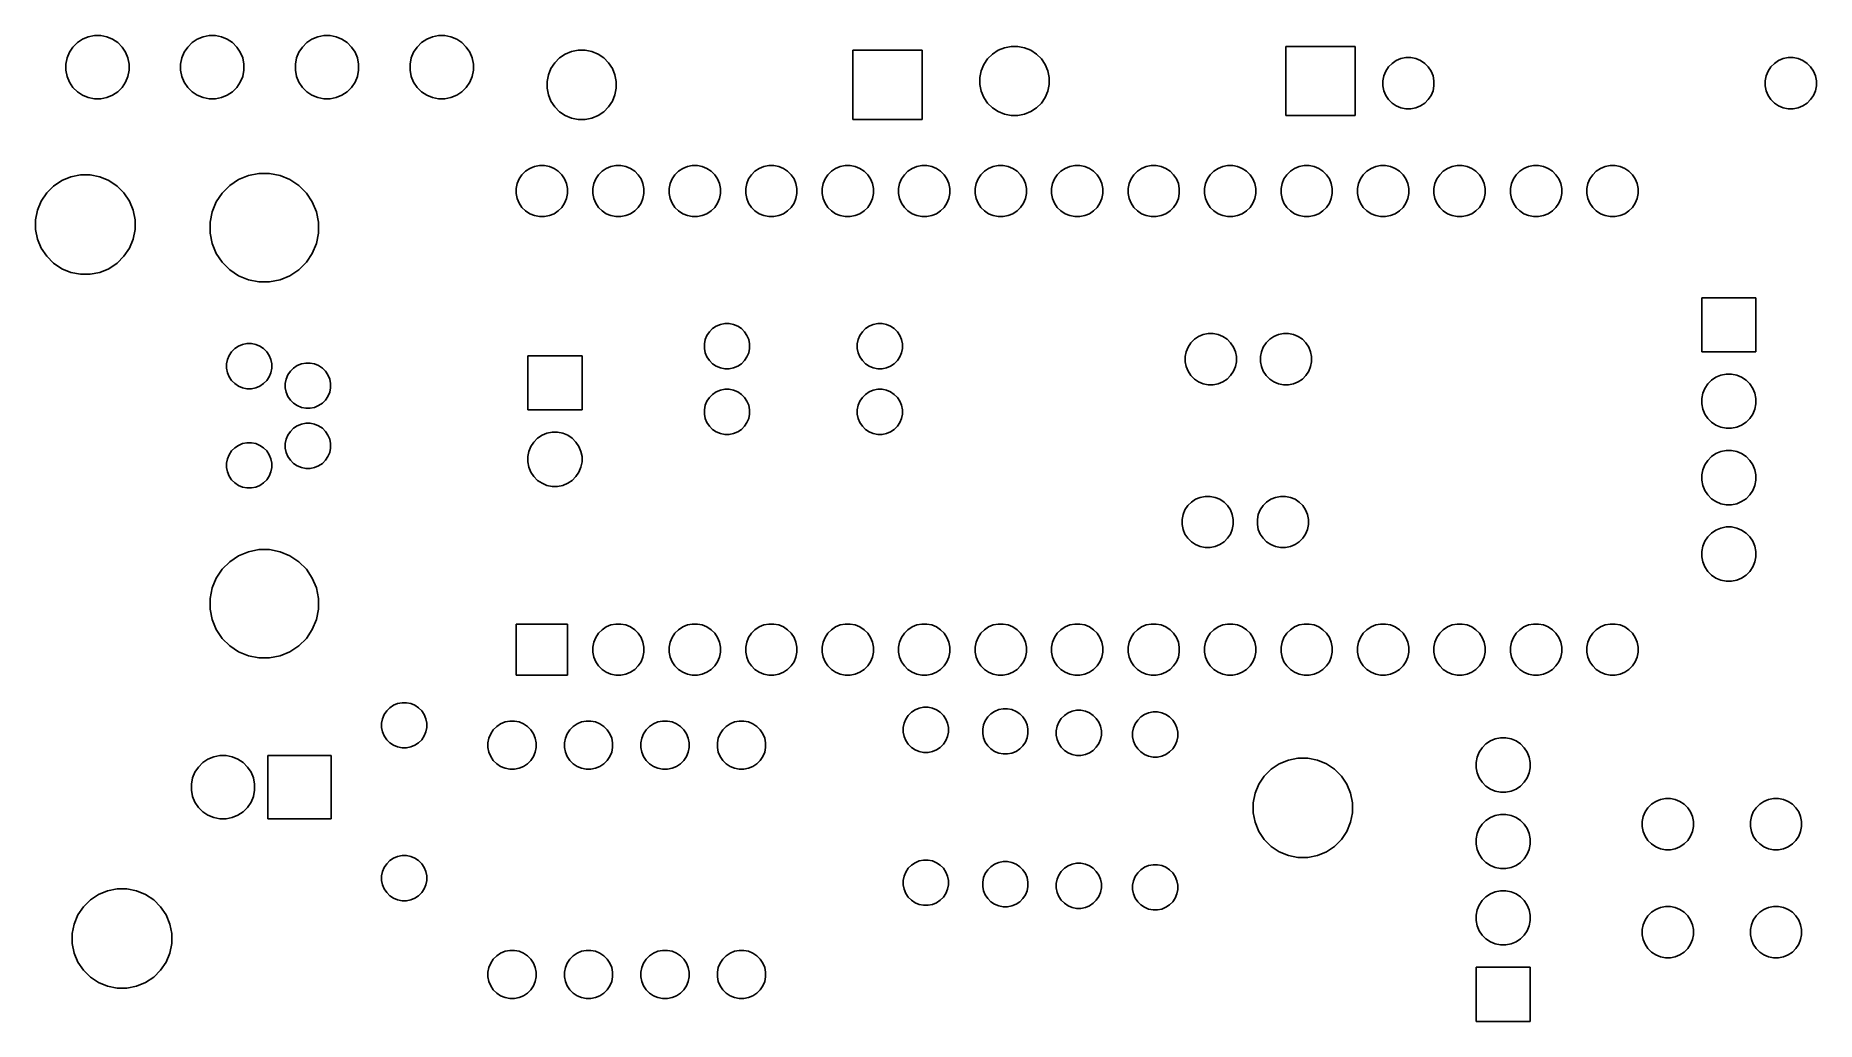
# Model space of a CAD drawing. Extents: x 1.14 to 3.47, y -2.6 to -1.31.
import ezdxf

# ---------------------------------------------------------------- set-up
doc = ezdxf.new("R2010")
doc.units = 0
doc.header["$MEASUREMENT"] = 0
doc.layers.add('BLACK', color=7, linetype='CONTINUOUS')

msp = doc.modelspace()

# ---------------------------------------------------------------- linework, layer by layer
at = {"layer": 'BLACK', "linetype": 'CONTINUOUS'}
for p, q in [((1.18334, -1.3324), (1.18787, -1.32563)), ((1.18787, -1.32563), (1.19363, -1.31987)), ((1.19363, -1.31987), (1.2004, -1.31534)), ((1.2004, -1.31534), (1.20793, -1.31222)), ((1.20793, -1.31222), (1.21593, -1.31063)), ((1.21593, -1.31063), (1.22407, -1.31063)), ((1.22407, -1.31063), (1.23207, -1.31222)), ((1.23207, -1.31222), (1.2396, -1.31534)), ((1.2396, -1.31534), (1.24637, -1.31987)), ((1.24637, -1.31987), (1.25213, -1.32563)), ((1.25213, -1.32563), (1.25666, -1.3324)), ((1.33334, -1.3324), (1.33787, -1.32563)), ((1.33787, -1.32563), (1.34363, -1.31987)), ((1.34363, -1.31987), (1.3504, -1.31534)), ((1.3504, -1.31534), (1.35793, -1.31222)), ((1.35793, -1.31222), (1.36593, -1.31063)), ((1.36593, -1.31063), (1.37407, -1.31063)), ((1.37407, -1.31063), (1.38207, -1.31222)), ((1.38207, -1.31222), (1.3896, -1.31534)), ((1.3896, -1.31534), (1.39637, -1.31987)), ((1.39637, -1.31987), (1.40213, -1.32563)), ((1.40213, -1.32563), (1.40666, -1.3324)), ((1.48334, -1.3324), (1.48787, -1.32563)), ((1.48787, -1.32563), (1.49363, -1.31987)), ((1.49363, -1.31987), (1.5004, -1.31534)), ((1.5004, -1.31534), (1.50793, -1.31222)), ((1.50793, -1.31222), (1.51593, -1.31063)), ((1.51593, -1.31063), (1.52407, -1.31063)), ((1.52407, -1.31063), (1.53207, -1.31222)), ((1.53207, -1.31222), (1.5396, -1.31534)), ((1.5396, -1.31534), (1.54637, -1.31987)), ((1.54637, -1.31987), (1.55213, -1.32563)), ((1.55213, -1.32563), (1.55666, -1.3324)), ((1.63334, -1.3324), (1.63787, -1.32563)), ((1.63787, -1.32563), (1.64363, -1.31987)), ((1.64363, -1.31987), (1.6504, -1.31534)), ((1.6504, -1.31534), (1.65793, -1.31222)), ((1.65793, -1.31222), (1.66593, -1.31063)), ((1.66593, -1.31063), (1.67407, -1.31063)), ((1.67407, -1.31063), (1.68207, -1.31222)), ((1.68207, -1.31222), (1.6896, -1.31534)), ((1.6896, -1.31534), (1.69637, -1.31987)), ((1.69637, -1.31987), (1.70213, -1.32563)), ((1.70213, -1.32563), (1.70666, -1.3324)), ((2.39754, -1.32985), (2.40578, -1.32643)), ((2.40578, -1.32643), (2.41454, -1.32469)), ((2.41454, -1.32469), (2.42346, -1.32469)), ((2.42346, -1.32469), (2.43222, -1.32643)), ((2.43222, -1.32643), (2.44046, -1.32985)), ((2.77369, -1.41531), (2.77369, -1.32469)), ((2.77369, -1.32469), (2.86431, -1.32469)), ((2.86431, -1.32469), (2.86431, -1.41531)), ((1.17863, -1.34793), (1.18022, -1.33993)), ((1.17863, -1.35607), (1.17863, -1.34793)), ((1.18022, -1.33993), (1.18334, -1.3324)), ((1.25666, -1.3324), (1.25978, -1.33993)), ((1.25978, -1.33993), (1.26137, -1.34793)), ((1.26137, -1.34793), (1.26137, -1.35607)), ((1.32863, -1.34793), (1.33022, -1.33993)), ((1.32863, -1.35607), (1.32863, -1.34793)), ((1.33022, -1.33993), (1.33334, -1.3324)), ((1.40666, -1.3324), (1.40978, -1.33993)), ((1.40978, -1.33993), (1.41137, -1.34793)), ((1.41137, -1.34793), (1.41137, -1.35607)), ((1.47863, -1.34793), (1.48022, -1.33993)), ((1.47863, -1.35607), (1.47863, -1.34793)), ((1.48022, -1.33993), (1.48334, -1.3324)), ((1.55666, -1.3324), (1.55978, -1.33993)), ((1.55978, -1.33993), (1.56137, -1.34793)), ((1.56137, -1.34793), (1.56137, -1.35607)), ((1.62863, -1.34793), (1.63022, -1.33993)), ((1.62863, -1.35607), (1.62863, -1.34793)), ((1.63022, -1.33993), (1.63334, -1.3324)), ((1.70666, -1.3324), (1.70978, -1.33993)), ((1.70978, -1.33993), (1.71137, -1.34793)), ((1.71137, -1.34793), (1.71137, -1.35607)), ((1.81285, -1.35354), (1.81781, -1.34612)), ((1.81781, -1.34612), (1.82412, -1.33981)), ((1.82412, -1.33981), (1.83154, -1.33485)), ((1.83154, -1.33485), (1.83978, -1.33143)), ((1.83978, -1.33143), (1.84854, -1.32969)), ((1.84854, -1.32969), (1.85746, -1.32969)), ((1.85746, -1.32969), (1.86622, -1.33143)), ((1.86622, -1.33143), (1.87446, -1.33485)), ((1.87446, -1.33485), (1.88188, -1.33981)), ((1.88188, -1.33981), (1.88819, -1.34612)), ((1.88819, -1.34612), (1.89315, -1.35354)), ((2.20769, -1.42031), (2.20769, -1.32969)), ((2.20769, -1.32969), (2.29831, -1.32969)), ((2.29831, -1.32969), (2.29831, -1.42031)), ((2.37543, -1.35678), (2.37885, -1.34854)), ((2.37885, -1.34854), (2.38381, -1.34112)), ((2.38381, -1.34112), (2.39012, -1.33481)), ((2.39012, -1.33481), (2.39754, -1.32985)), ((2.44046, -1.32985), (2.44788, -1.33481)), ((2.44788, -1.33481), (2.45419, -1.34112)), ((2.45419, -1.34112), (2.45915, -1.34854)), ((2.45915, -1.34854), (2.46257, -1.35678)), ((2.90798, -1.35165), (2.91265, -1.34698)), ((2.91265, -1.34698), (2.91813, -1.34332)), ((2.91813, -1.34332), (2.92423, -1.34079)), ((2.92423, -1.34079), (2.9307, -1.3395)), ((2.9307, -1.3395), (2.9373, -1.3395)), ((2.9373, -1.3395), (2.94377, -1.34079)), ((2.94377, -1.34079), (2.94987, -1.34332)), ((2.94987, -1.34332), (2.95535, -1.34698)), ((2.95535, -1.34698), (2.96002, -1.35165)), ((3.40798, -1.35165), (3.41265, -1.34698)), ((3.41265, -1.34698), (3.41813, -1.34332)), ((3.41813, -1.34332), (3.42423, -1.34079)), ((3.42423, -1.34079), (3.4307, -1.3395)), ((3.4307, -1.3395), (3.4373, -1.3395)), ((3.4373, -1.3395), (3.44377, -1.34079)), ((3.44377, -1.34079), (3.44987, -1.34332)), ((3.44987, -1.34332), (3.45535, -1.34698)), ((3.45535, -1.34698), (3.46002, -1.35165)), ((1.18022, -1.36407), (1.17863, -1.35607)), ((1.18334, -1.3716), (1.18022, -1.36407)), ((1.18787, -1.37837), (1.18334, -1.3716)), ((1.25666, -1.3716), (1.25213, -1.37837)), ((1.25978, -1.36407), (1.25666, -1.3716)), ((1.26137, -1.35607), (1.25978, -1.36407)), ((1.33022, -1.36407), (1.32863, -1.35607)), ((1.33334, -1.3716), (1.33022, -1.36407)), ((1.33787, -1.37837), (1.33334, -1.3716)), ((1.40666, -1.3716), (1.40213, -1.37837)), ((1.40978, -1.36407), (1.40666, -1.3716)), ((1.41137, -1.35607), (1.40978, -1.36407)), ((1.48022, -1.36407), (1.47863, -1.35607)), ((1.48334, -1.3716), (1.48022, -1.36407)), ((1.48787, -1.37837), (1.48334, -1.3716)), ((1.55666, -1.3716), (1.55213, -1.37837)), ((1.55978, -1.36407), (1.55666, -1.3716)), ((1.56137, -1.35607), (1.55978, -1.36407)), ((1.63022, -1.36407), (1.62863, -1.35607)), ((1.63334, -1.3716), (1.63022, -1.36407)), ((1.63787, -1.37837), (1.63334, -1.3716)), ((1.70666, -1.3716), (1.70213, -1.37837)), ((1.70978, -1.36407), (1.70666, -1.3716)), ((1.71137, -1.35607), (1.70978, -1.36407)), ((1.80769, -1.37054), (1.80943, -1.36178)), ((1.80769, -1.37946), (1.80769, -1.37054)), ((1.80943, -1.36178), (1.81285, -1.35354)), ((1.89315, -1.35354), (1.89657, -1.36178)), ((1.89657, -1.36178), (1.89831, -1.37054)), ((1.89831, -1.37054), (1.89831, -1.37946)), ((2.37369, -1.36554), (2.37543, -1.35678)), ((2.37369, -1.37446), (2.37369, -1.36554)), ((2.46257, -1.35678), (2.46431, -1.36554)), ((2.46431, -1.36554), (2.46431, -1.37446)), ((2.9005, -1.3697), (2.90179, -1.36323)), ((2.9005, -1.3763), (2.9005, -1.3697)), ((2.90179, -1.36323), (2.90432, -1.35713)), ((2.90432, -1.35713), (2.90798, -1.35165)), ((2.96002, -1.35165), (2.96368, -1.35713)), ((2.96368, -1.35713), (2.96621, -1.36323)), ((2.96621, -1.36323), (2.9675, -1.3697)), ((2.9675, -1.3697), (2.9675, -1.3763)), ((3.4005, -1.3697), (3.40179, -1.36323)), ((3.4005, -1.3763), (3.4005, -1.3697)), ((3.40179, -1.36323), (3.40432, -1.35713)), ((3.40432, -1.35713), (3.40798, -1.35165)), ((3.46002, -1.35165), (3.46368, -1.35713)), ((3.46368, -1.35713), (3.46621, -1.36323)), ((3.46621, -1.36323), (3.4675, -1.3697)), ((3.4675, -1.3697), (3.4675, -1.3763)), ((1.19363, -1.38413), (1.18787, -1.37837)), ((1.2004, -1.38866), (1.19363, -1.38413)), ((1.20793, -1.39178), (1.2004, -1.38866)), ((1.21593, -1.39337), (1.20793, -1.39178)), ((1.22407, -1.39337), (1.21593, -1.39337)), ((1.23207, -1.39178), (1.22407, -1.39337)), ((1.2396, -1.38866), (1.23207, -1.39178)), ((1.24637, -1.38413), (1.2396, -1.38866)), ((1.25213, -1.37837), (1.24637, -1.38413)), ((1.34363, -1.38413), (1.33787, -1.37837)), ((1.3504, -1.38866), (1.34363, -1.38413)), ((1.35793, -1.39178), (1.3504, -1.38866)), ((1.36593, -1.39337), (1.35793, -1.39178)), ((1.37407, -1.39337), (1.36593, -1.39337)), ((1.38207, -1.39178), (1.37407, -1.39337)), ((1.3896, -1.38866), (1.38207, -1.39178)), ((1.39637, -1.38413), (1.3896, -1.38866)), ((1.40213, -1.37837), (1.39637, -1.38413)), ((1.49363, -1.38413), (1.48787, -1.37837)), ((1.5004, -1.38866), (1.49363, -1.38413)), ((1.50793, -1.39178), (1.5004, -1.38866)), ((1.51593, -1.39337), (1.50793, -1.39178)), ((1.52407, -1.39337), (1.51593, -1.39337)), ((1.53207, -1.39178), (1.52407, -1.39337)), ((1.5396, -1.38866), (1.53207, -1.39178)), ((1.54637, -1.38413), (1.5396, -1.38866)), ((1.55213, -1.37837), (1.54637, -1.38413)), ((1.64363, -1.38413), (1.63787, -1.37837)), ((1.6504, -1.38866), (1.64363, -1.38413)), ((1.65793, -1.39178), (1.6504, -1.38866)), ((1.66593, -1.39337), (1.65793, -1.39178)), ((1.67407, -1.39337), (1.66593, -1.39337)), ((1.68207, -1.39178), (1.67407, -1.39337)), ((1.6896, -1.38866), (1.68207, -1.39178)), ((1.69637, -1.38413), (1.6896, -1.38866)), ((1.70213, -1.37837), (1.69637, -1.38413)), ((1.80943, -1.38822), (1.80769, -1.37946)), ((1.81285, -1.39646), (1.80943, -1.38822)), ((1.81781, -1.40388), (1.81285, -1.39646)), ((1.89315, -1.39646), (1.88819, -1.40388)), ((1.89657, -1.38822), (1.89315, -1.39646)), ((1.89831, -1.37946), (1.89657, -1.38822)), ((2.37543, -1.38322), (2.37369, -1.37446)), ((2.37885, -1.39146), (2.37543, -1.38322)), ((2.38381, -1.39888), (2.37885, -1.39146)), ((2.45915, -1.39146), (2.45419, -1.39888)), ((2.46257, -1.38322), (2.45915, -1.39146)), ((2.46431, -1.37446), (2.46257, -1.38322)), ((2.90179, -1.38277), (2.9005, -1.3763)), ((2.90432, -1.38887), (2.90179, -1.38277)), ((2.90798, -1.39435), (2.90432, -1.38887)), ((2.91265, -1.39902), (2.90798, -1.39435)), ((2.96002, -1.39435), (2.95535, -1.39902)), ((2.96368, -1.38887), (2.96002, -1.39435)), ((2.96621, -1.38277), (2.96368, -1.38887)), ((2.9675, -1.3763), (2.96621, -1.38277)), ((3.40179, -1.38277), (3.4005, -1.3763)), ((3.40432, -1.38887), (3.40179, -1.38277)), ((3.40798, -1.39435), (3.40432, -1.38887)), ((3.41265, -1.39902), (3.40798, -1.39435)), ((3.46002, -1.39435), (3.45535, -1.39902)), ((3.46368, -1.38887), (3.46002, -1.39435)), ((3.46621, -1.38277), (3.46368, -1.38887)), ((3.4675, -1.3763), (3.46621, -1.38277)), ((1.82412, -1.41019), (1.81781, -1.40388)), ((1.83154, -1.41515), (1.82412, -1.41019)), ((1.83978, -1.41857), (1.83154, -1.41515)), ((1.84854, -1.42031), (1.83978, -1.41857)), ((1.85746, -1.42031), (1.84854, -1.42031)), ((1.86622, -1.41857), (1.85746, -1.42031)), ((1.87446, -1.41515), (1.86622, -1.41857)), ((1.88188, -1.41019), (1.87446, -1.41515)), ((1.88819, -1.40388), (1.88188, -1.41019)), ((2.29831, -1.42031), (2.20769, -1.42031)), ((2.39012, -1.40519), (2.38381, -1.39888)), ((2.39754, -1.41015), (2.39012, -1.40519)), ((2.40578, -1.41357), (2.39754, -1.41015)), ((2.41454, -1.41531), (2.40578, -1.41357)), ((2.42346, -1.41531), (2.41454, -1.41531)), ((2.43222, -1.41357), (2.42346, -1.41531)), ((2.44046, -1.41015), (2.43222, -1.41357)), ((2.44788, -1.40519), (2.44046, -1.41015)), ((2.45419, -1.39888), (2.44788, -1.40519)), ((2.86431, -1.41531), (2.77369, -1.41531)), ((2.91813, -1.40268), (2.91265, -1.39902)), ((2.92423, -1.40521), (2.91813, -1.40268)), ((2.9307, -1.4065), (2.92423, -1.40521)), ((2.9373, -1.4065), (2.9307, -1.4065)), ((2.94377, -1.40521), (2.9373, -1.4065)), ((2.94987, -1.40268), (2.94377, -1.40521)), ((2.95535, -1.39902), (2.94987, -1.40268)), ((3.41813, -1.40268), (3.41265, -1.39902)), ((3.42423, -1.40521), (3.41813, -1.40268)), ((3.4307, -1.4065), (3.42423, -1.40521)), ((3.4373, -1.4065), (3.4307, -1.4065)), ((3.44377, -1.40521), (3.4373, -1.4065)), ((3.44987, -1.40268), (3.44377, -1.40521)), ((3.45535, -1.39902), (3.44987, -1.40268)), ((1.77498, -1.49265), (1.77965, -1.48798)), ((1.77965, -1.48798), (1.78513, -1.48432)), ((1.78513, -1.48432), (1.79123, -1.48179)), ((1.79123, -1.48179), (1.7977, -1.4805)), ((1.7977, -1.4805), (1.8043, -1.4805)), ((1.8043, -1.4805), (1.81077, -1.48179)), ((1.81077, -1.48179), (1.81687, -1.48432)), ((1.81687, -1.48432), (1.82235, -1.48798)), ((1.82235, -1.48798), (1.82702, -1.49265)), ((1.87498, -1.49265), (1.87965, -1.48798)), ((1.87965, -1.48798), (1.88513, -1.48432)), ((1.88513, -1.48432), (1.89123, -1.48179)), ((1.89123, -1.48179), (1.8977, -1.4805)), ((1.8977, -1.4805), (1.9043, -1.4805)), ((1.9043, -1.4805), (1.91077, -1.48179)), ((1.91077, -1.48179), (1.91687, -1.48432)), ((1.91687, -1.48432), (1.92235, -1.48798)), ((1.92235, -1.48798), (1.92702, -1.49265)), ((1.97498, -1.49265), (1.97965, -1.48798)), ((1.97965, -1.48798), (1.98513, -1.48432)), ((1.98513, -1.48432), (1.99123, -1.48179)), ((1.99123, -1.48179), (1.9977, -1.4805)), ((1.9977, -1.4805), (2.0043, -1.4805)), ((2.0043, -1.4805), (2.01077, -1.48179)), ((2.01077, -1.48179), (2.01687, -1.48432)), ((2.01687, -1.48432), (2.02235, -1.48798)), ((2.02235, -1.48798), (2.02702, -1.49265)), ((2.07498, -1.49265), (2.07965, -1.48798)), ((2.07965, -1.48798), (2.08513, -1.48432)), ((2.08513, -1.48432), (2.09123, -1.48179)), ((2.09123, -1.48179), (2.0977, -1.4805)), ((2.0977, -1.4805), (2.1043, -1.4805)), ((2.1043, -1.4805), (2.11077, -1.48179)), ((2.11077, -1.48179), (2.11687, -1.48432)), ((2.11687, -1.48432), (2.12235, -1.48798)), ((2.12235, -1.48798), (2.12702, -1.49265)), ((2.17498, -1.49265), (2.17965, -1.48798)), ((2.17965, -1.48798), (2.18513, -1.48432)), ((2.18513, -1.48432), (2.19123, -1.48179)), ((2.19123, -1.48179), (2.1977, -1.4805)), ((2.1977, -1.4805), (2.2043, -1.4805)), ((2.2043, -1.4805), (2.21077, -1.48179)), ((2.21077, -1.48179), (2.21687, -1.48432)), ((2.21687, -1.48432), (2.22235, -1.48798)), ((2.22235, -1.48798), (2.22702, -1.49265)), ((2.27498, -1.49265), (2.27965, -1.48798)), ((2.27965, -1.48798), (2.28513, -1.48432)), ((2.28513, -1.48432), (2.29123, -1.48179)), ((2.29123, -1.48179), (2.2977, -1.4805)), ((2.2977, -1.4805), (2.3043, -1.4805)), ((2.3043, -1.4805), (2.31077, -1.48179)), ((2.31077, -1.48179), (2.31687, -1.48432)), ((2.31687, -1.48432), (2.32235, -1.48798)), ((2.32235, -1.48798), (2.32702, -1.49265)), ((2.37498, -1.49265), (2.37965, -1.48798)), ((2.37965, -1.48798), (2.38513, -1.48432)), ((2.38513, -1.48432), (2.39123, -1.48179)), ((2.39123, -1.48179), (2.3977, -1.4805)), ((2.3977, -1.4805), (2.4043, -1.4805)), ((2.4043, -1.4805), (2.41077, -1.48179)), ((2.41077, -1.48179), (2.41687, -1.48432)), ((2.41687, -1.48432), (2.42235, -1.48798)), ((2.42235, -1.48798), (2.42702, -1.49265)), ((2.47498, -1.49265), (2.47965, -1.48798)), ((2.47965, -1.48798), (2.48513, -1.48432)), ((2.48513, -1.48432), (2.49123, -1.48179)), ((2.49123, -1.48179), (2.4977, -1.4805)), ((2.4977, -1.4805), (2.5043, -1.4805)), ((2.5043, -1.4805), (2.51077, -1.48179)), ((2.51077, -1.48179), (2.51687, -1.48432)), ((2.51687, -1.48432), (2.52235, -1.48798)), ((2.52235, -1.48798), (2.52702, -1.49265)), ((2.57498, -1.49265), (2.57965, -1.48798)), ((2.57965, -1.48798), (2.58513, -1.48432)), ((2.58513, -1.48432), (2.59123, -1.48179)), ((2.59123, -1.48179), (2.5977, -1.4805)), ((2.5977, -1.4805), (2.6043, -1.4805)), ((2.6043, -1.4805), (2.61077, -1.48179)), ((2.61077, -1.48179), (2.61687, -1.48432)), ((2.61687, -1.48432), (2.62235, -1.48798)), ((2.62235, -1.48798), (2.62702, -1.49265)), ((2.67498, -1.49265), (2.67965, -1.48798)), ((2.67965, -1.48798), (2.68513, -1.48432)), ((2.68513, -1.48432), (2.69123, -1.48179)), ((2.69123, -1.48179), (2.6977, -1.4805)), ((2.6977, -1.4805), (2.7043, -1.4805)), ((2.7043, -1.4805), (2.71077, -1.48179)), ((2.71077, -1.48179), (2.71687, -1.48432)), ((2.71687, -1.48432), (2.72235, -1.48798)), ((2.72235, -1.48798), (2.72702, -1.49265)), ((2.77498, -1.49265), (2.77965, -1.48798)), ((2.77965, -1.48798), (2.78513, -1.48432)), ((2.78513, -1.48432), (2.79123, -1.48179)), ((2.79123, -1.48179), (2.7977, -1.4805)), ((2.7977, -1.4805), (2.8043, -1.4805)), ((2.8043, -1.4805), (2.81077, -1.48179)), ((2.81077, -1.48179), (2.81687, -1.48432)), ((2.81687, -1.48432), (2.82235, -1.48798)), ((2.82235, -1.48798), (2.82702, -1.49265)), ((2.87498, -1.49265), (2.87965, -1.48798)), ((2.87965, -1.48798), (2.88513, -1.48432)), ((2.88513, -1.48432), (2.89123, -1.48179)), ((2.89123, -1.48179), (2.8977, -1.4805)), ((2.8977, -1.4805), (2.9043, -1.4805)), ((2.9043, -1.4805), (2.91077, -1.48179)), ((2.91077, -1.48179), (2.91687, -1.48432)), ((2.91687, -1.48432), (2.92235, -1.48798)), ((2.92235, -1.48798), (2.92702, -1.49265)), ((2.97498, -1.49265), (2.97965, -1.48798)), ((2.97965, -1.48798), (2.98513, -1.48432)), ((2.98513, -1.48432), (2.99123, -1.48179)), ((2.99123, -1.48179), (2.9977, -1.4805)), ((2.9977, -1.4805), (3.0043, -1.4805)), ((3.0043, -1.4805), (3.01077, -1.48179)), ((3.01077, -1.48179), (3.01687, -1.48432)), ((3.01687, -1.48432), (3.02235, -1.48798)), ((3.02235, -1.48798), (3.02702, -1.49265)), ((3.07498, -1.49265), (3.07965, -1.48798)), ((3.07965, -1.48798), (3.08513, -1.48432)), ((3.08513, -1.48432), (3.09123, -1.48179)), ((3.09123, -1.48179), (3.0977, -1.4805)), ((3.0977, -1.4805), (3.1043, -1.4805)), ((3.1043, -1.4805), (3.11077, -1.48179)), ((3.11077, -1.48179), (3.11687, -1.48432)), ((3.11687, -1.48432), (3.12235, -1.48798)), ((3.12235, -1.48798), (3.12702, -1.49265)), ((3.17498, -1.49265), (3.17965, -1.48798)), ((3.17965, -1.48798), (3.18513, -1.48432)), ((3.18513, -1.48432), (3.19123, -1.48179)), ((3.19123, -1.48179), (3.1977, -1.4805)), ((3.1977, -1.4805), (3.2043, -1.4805)), ((3.2043, -1.4805), (3.21077, -1.48179)), ((3.21077, -1.48179), (3.21687, -1.48432)), ((3.21687, -1.48432), (3.22235, -1.48798)), ((3.22235, -1.48798), (3.22702, -1.49265)), ((1.15352, -1.51657), (1.16257, -1.50752)), ((1.16257, -1.50752), (1.17321, -1.5004)), ((1.17321, -1.5004), (1.18504, -1.49551)), ((1.18504, -1.49551), (1.1976, -1.49301)), ((1.1976, -1.49301), (1.2104, -1.49301)), ((1.2104, -1.49301), (1.22296, -1.49551)), ((1.22296, -1.49551), (1.23479, -1.5004)), ((1.23479, -1.5004), (1.24543, -1.50752)), ((1.24543, -1.50752), (1.25448, -1.51657)), ((1.38293, -1.51674), (1.39281, -1.50687)), ((1.39281, -1.50687), (1.40442, -1.49911)), ((1.40442, -1.49911), (1.41732, -1.49376)), ((1.41732, -1.49376), (1.43102, -1.49104)), ((1.43102, -1.49104), (1.44498, -1.49104)), ((1.44498, -1.49104), (1.45868, -1.49376)), ((1.45868, -1.49376), (1.47158, -1.49911)), ((1.47158, -1.49911), (1.48319, -1.50687)), ((1.48319, -1.50687), (1.49307, -1.51674)), ((1.7675, -1.5107), (1.76879, -1.50423)), ((1.7675, -1.5173), (1.7675, -1.5107)), ((1.76879, -1.50423), (1.77132, -1.49813)), ((1.77132, -1.49813), (1.77498, -1.49265)), ((1.82702, -1.49265), (1.83068, -1.49813)), ((1.83068, -1.49813), (1.83321, -1.50423)), ((1.83321, -1.50423), (1.8345, -1.5107)), ((1.8345, -1.5107), (1.8345, -1.5173)), ((1.8675, -1.5107), (1.86879, -1.50423)), ((1.8675, -1.5173), (1.8675, -1.5107)), ((1.86879, -1.50423), (1.87132, -1.49813)), ((1.87132, -1.49813), (1.87498, -1.49265)), ((1.92702, -1.49265), (1.93068, -1.49813)), ((1.93068, -1.49813), (1.93321, -1.50423)), ((1.93321, -1.50423), (1.9345, -1.5107)), ((1.9345, -1.5107), (1.9345, -1.5173)), ((1.9675, -1.5107), (1.96879, -1.50423)), ((1.9675, -1.5173), (1.9675, -1.5107)), ((1.96879, -1.50423), (1.97132, -1.49813)), ((1.97132, -1.49813), (1.97498, -1.49265)), ((2.02702, -1.49265), (2.03068, -1.49813)), ((2.03068, -1.49813), (2.03321, -1.50423)), ((2.03321, -1.50423), (2.0345, -1.5107)), ((2.0345, -1.5107), (2.0345, -1.5173)), ((2.0675, -1.5107), (2.06879, -1.50423)), ((2.0675, -1.5173), (2.0675, -1.5107)), ((2.06879, -1.50423), (2.07132, -1.49813)), ((2.07132, -1.49813), (2.07498, -1.49265)), ((2.12702, -1.49265), (2.13068, -1.49813)), ((2.13068, -1.49813), (2.13321, -1.50423)), ((2.13321, -1.50423), (2.1345, -1.5107)), ((2.1345, -1.5107), (2.1345, -1.5173)), ((2.1675, -1.5107), (2.16879, -1.50423)), ((2.1675, -1.5173), (2.1675, -1.5107)), ((2.16879, -1.50423), (2.17132, -1.49813)), ((2.17132, -1.49813), (2.17498, -1.49265)), ((2.22702, -1.49265), (2.23068, -1.49813)), ((2.23068, -1.49813), (2.23321, -1.50423)), ((2.23321, -1.50423), (2.2345, -1.5107)), ((2.2345, -1.5107), (2.2345, -1.5173)), ((2.2675, -1.5107), (2.26879, -1.50423)), ((2.2675, -1.5173), (2.2675, -1.5107)), ((2.26879, -1.50423), (2.27132, -1.49813)), ((2.27132, -1.49813), (2.27498, -1.49265)), ((2.32702, -1.49265), (2.33068, -1.49813)), ((2.33068, -1.49813), (2.33321, -1.50423)), ((2.33321, -1.50423), (2.3345, -1.5107)), ((2.3345, -1.5107), (2.3345, -1.5173)), ((2.3675, -1.5107), (2.36879, -1.50423)), ((2.3675, -1.5173), (2.3675, -1.5107)), ((2.36879, -1.50423), (2.37132, -1.49813)), ((2.37132, -1.49813), (2.37498, -1.49265)), ((2.42702, -1.49265), (2.43068, -1.49813)), ((2.43068, -1.49813), (2.43321, -1.50423)), ((2.43321, -1.50423), (2.4345, -1.5107)), ((2.4345, -1.5107), (2.4345, -1.5173)), ((2.4675, -1.5107), (2.46879, -1.50423)), ((2.4675, -1.5173), (2.4675, -1.5107)), ((2.46879, -1.50423), (2.47132, -1.49813)), ((2.47132, -1.49813), (2.47498, -1.49265)), ((2.52702, -1.49265), (2.53068, -1.49813)), ((2.53068, -1.49813), (2.53321, -1.50423)), ((2.53321, -1.50423), (2.5345, -1.5107)), ((2.5345, -1.5107), (2.5345, -1.5173)), ((2.5675, -1.5107), (2.56879, -1.50423)), ((2.5675, -1.5173), (2.5675, -1.5107)), ((2.56879, -1.50423), (2.57132, -1.49813)), ((2.57132, -1.49813), (2.57498, -1.49265)), ((2.62702, -1.49265), (2.63068, -1.49813)), ((2.63068, -1.49813), (2.63321, -1.50423)), ((2.63321, -1.50423), (2.6345, -1.5107)), ((2.6345, -1.5107), (2.6345, -1.5173)), ((2.6675, -1.5107), (2.66879, -1.50423)), ((2.6675, -1.5173), (2.6675, -1.5107)), ((2.66879, -1.50423), (2.67132, -1.49813)), ((2.67132, -1.49813), (2.67498, -1.49265)), ((2.72702, -1.49265), (2.73068, -1.49813)), ((2.73068, -1.49813), (2.73321, -1.50423)), ((2.73321, -1.50423), (2.7345, -1.5107)), ((2.7345, -1.5107), (2.7345, -1.5173)), ((2.7675, -1.5107), (2.76879, -1.50423)), ((2.7675, -1.5173), (2.7675, -1.5107)), ((2.76879, -1.50423), (2.77132, -1.49813)), ((2.77132, -1.49813), (2.77498, -1.49265)), ((2.82702, -1.49265), (2.83068, -1.49813)), ((2.83068, -1.49813), (2.83321, -1.50423)), ((2.83321, -1.50423), (2.8345, -1.5107)), ((2.8345, -1.5107), (2.8345, -1.5173)), ((2.8675, -1.5107), (2.86879, -1.50423)), ((2.8675, -1.5173), (2.8675, -1.5107)), ((2.86879, -1.50423), (2.87132, -1.49813)), ((2.87132, -1.49813), (2.87498, -1.49265)), ((2.92702, -1.49265), (2.93068, -1.49813)), ((2.93068, -1.49813), (2.93321, -1.50423)), ((2.93321, -1.50423), (2.9345, -1.5107)), ((2.9345, -1.5107), (2.9345, -1.5173)), ((2.9675, -1.5107), (2.96879, -1.50423)), ((2.9675, -1.5173), (2.9675, -1.5107)), ((2.96879, -1.50423), (2.97132, -1.49813)), ((2.97132, -1.49813), (2.97498, -1.49265)), ((3.02702, -1.49265), (3.03068, -1.49813)), ((3.03068, -1.49813), (3.03321, -1.50423)), ((3.03321, -1.50423), (3.0345, -1.5107)), ((3.0345, -1.5107), (3.0345, -1.5173)), ((3.0675, -1.5107), (3.06879, -1.50423)), ((3.0675, -1.5173), (3.0675, -1.5107)), ((3.06879, -1.50423), (3.07132, -1.49813)), ((3.07132, -1.49813), (3.07498, -1.49265)), ((3.12702, -1.49265), (3.13068, -1.49813)), ((3.13068, -1.49813), (3.13321, -1.50423)), ((3.13321, -1.50423), (3.1345, -1.5107)), ((3.1345, -1.5107), (3.1345, -1.5173)), ((3.1675, -1.5107), (3.16879, -1.50423)), ((3.1675, -1.5173), (3.1675, -1.5107)), ((3.16879, -1.50423), (3.17132, -1.49813)), ((3.17132, -1.49813), (3.17498, -1.49265)), ((3.22702, -1.49265), (3.23068, -1.49813)), ((3.23068, -1.49813), (3.23321, -1.50423)), ((3.23321, -1.50423), (3.2345, -1.5107)), ((3.2345, -1.5107), (3.2345, -1.5173)), ((1.14151, -1.53904), (1.1464, -1.52721)), ((1.1464, -1.52721), (1.15352, -1.51657)), ((1.25448, -1.51657), (1.2616, -1.52721)), ((1.2616, -1.52721), (1.26649, -1.53904)), ((1.36983, -1.54126), (1.37517, -1.52835)), ((1.37517, -1.52835), (1.38293, -1.51674)), ((1.49307, -1.51674), (1.50083, -1.52835)), ((1.50083, -1.52835), (1.50617, -1.54126)), ((1.76879, -1.52377), (1.7675, -1.5173)), ((1.77132, -1.52987), (1.76879, -1.52377)), ((1.77498, -1.53535), (1.77132, -1.52987)), ((1.77965, -1.54002), (1.77498, -1.53535)), ((1.82702, -1.53535), (1.82235, -1.54002)), ((1.83068, -1.52987), (1.82702, -1.53535)), ((1.83321, -1.52377), (1.83068, -1.52987)), ((1.8345, -1.5173), (1.83321, -1.52377)), ((1.86879, -1.52377), (1.8675, -1.5173)), ((1.87132, -1.52987), (1.86879, -1.52377)), ((1.87498, -1.53535), (1.87132, -1.52987)), ((1.87965, -1.54002), (1.87498, -1.53535)), ((1.92702, -1.53535), (1.92235, -1.54002)), ((1.93068, -1.52987), (1.92702, -1.53535)), ((1.93321, -1.52377), (1.93068, -1.52987)), ((1.9345, -1.5173), (1.93321, -1.52377)), ((1.96879, -1.52377), (1.9675, -1.5173)), ((1.97132, -1.52987), (1.96879, -1.52377)), ((1.97498, -1.53535), (1.97132, -1.52987)), ((1.97965, -1.54002), (1.97498, -1.53535)), ((2.02702, -1.53535), (2.02235, -1.54002)), ((2.03068, -1.52987), (2.02702, -1.53535)), ((2.03321, -1.52377), (2.03068, -1.52987)), ((2.0345, -1.5173), (2.03321, -1.52377)), ((2.06879, -1.52377), (2.0675, -1.5173)), ((2.07132, -1.52987), (2.06879, -1.52377)), ((2.07498, -1.53535), (2.07132, -1.52987)), ((2.07965, -1.54002), (2.07498, -1.53535)), ((2.12702, -1.53535), (2.12235, -1.54002)), ((2.13068, -1.52987), (2.12702, -1.53535)), ((2.13321, -1.52377), (2.13068, -1.52987)), ((2.1345, -1.5173), (2.13321, -1.52377)), ((2.16879, -1.52377), (2.1675, -1.5173)), ((2.17132, -1.52987), (2.16879, -1.52377)), ((2.17498, -1.53535), (2.17132, -1.52987)), ((2.17965, -1.54002), (2.17498, -1.53535)), ((2.22702, -1.53535), (2.22235, -1.54002)), ((2.23068, -1.52987), (2.22702, -1.53535)), ((2.23321, -1.52377), (2.23068, -1.52987)), ((2.2345, -1.5173), (2.23321, -1.52377)), ((2.26879, -1.52377), (2.2675, -1.5173)), ((2.27132, -1.52987), (2.26879, -1.52377)), ((2.27498, -1.53535), (2.27132, -1.52987)), ((2.27965, -1.54002), (2.27498, -1.53535)), ((2.32702, -1.53535), (2.32235, -1.54002)), ((2.33068, -1.52987), (2.32702, -1.53535)), ((2.33321, -1.52377), (2.33068, -1.52987)), ((2.3345, -1.5173), (2.33321, -1.52377)), ((2.36879, -1.52377), (2.3675, -1.5173)), ((2.37132, -1.52987), (2.36879, -1.52377)), ((2.37498, -1.53535), (2.37132, -1.52987)), ((2.37965, -1.54002), (2.37498, -1.53535)), ((2.42702, -1.53535), (2.42235, -1.54002)), ((2.43068, -1.52987), (2.42702, -1.53535)), ((2.43321, -1.52377), (2.43068, -1.52987)), ((2.4345, -1.5173), (2.43321, -1.52377)), ((2.46879, -1.52377), (2.4675, -1.5173)), ((2.47132, -1.52987), (2.46879, -1.52377)), ((2.47498, -1.53535), (2.47132, -1.52987)), ((2.47965, -1.54002), (2.47498, -1.53535)), ((2.52702, -1.53535), (2.52235, -1.54002)), ((2.53068, -1.52987), (2.52702, -1.53535)), ((2.53321, -1.52377), (2.53068, -1.52987)), ((2.5345, -1.5173), (2.53321, -1.52377)), ((2.56879, -1.52377), (2.5675, -1.5173)), ((2.57132, -1.52987), (2.56879, -1.52377)), ((2.57498, -1.53535), (2.57132, -1.52987)), ((2.57965, -1.54002), (2.57498, -1.53535)), ((2.62702, -1.53535), (2.62235, -1.54002)), ((2.63068, -1.52987), (2.62702, -1.53535)), ((2.63321, -1.52377), (2.63068, -1.52987)), ((2.6345, -1.5173), (2.63321, -1.52377)), ((2.66879, -1.52377), (2.6675, -1.5173)), ((2.67132, -1.52987), (2.66879, -1.52377)), ((2.67498, -1.53535), (2.67132, -1.52987)), ((2.67965, -1.54002), (2.67498, -1.53535)), ((2.72702, -1.53535), (2.72235, -1.54002)), ((2.73068, -1.52987), (2.72702, -1.53535)), ((2.73321, -1.52377), (2.73068, -1.52987)), ((2.7345, -1.5173), (2.73321, -1.52377)), ((2.76879, -1.52377), (2.7675, -1.5173)), ((2.77132, -1.52987), (2.76879, -1.52377)), ((2.77498, -1.53535), (2.77132, -1.52987)), ((2.77965, -1.54002), (2.77498, -1.53535)), ((2.82702, -1.53535), (2.82235, -1.54002)), ((2.83068, -1.52987), (2.82702, -1.53535)), ((2.83321, -1.52377), (2.83068, -1.52987)), ((2.8345, -1.5173), (2.83321, -1.52377)), ((2.86879, -1.52377), (2.8675, -1.5173)), ((2.87132, -1.52987), (2.86879, -1.52377)), ((2.87498, -1.53535), (2.87132, -1.52987)), ((2.87965, -1.54002), (2.87498, -1.53535)), ((2.92702, -1.53535), (2.92235, -1.54002)), ((2.93068, -1.52987), (2.92702, -1.53535)), ((2.93321, -1.52377), (2.93068, -1.52987)), ((2.9345, -1.5173), (2.93321, -1.52377)), ((2.96879, -1.52377), (2.9675, -1.5173)), ((2.97132, -1.52987), (2.96879, -1.52377)), ((2.97498, -1.53535), (2.97132, -1.52987)), ((2.97965, -1.54002), (2.97498, -1.53535)), ((3.02702, -1.53535), (3.02235, -1.54002)), ((3.03068, -1.52987), (3.02702, -1.53535)), ((3.03321, -1.52377), (3.03068, -1.52987)), ((3.0345, -1.5173), (3.03321, -1.52377)), ((3.06879, -1.52377), (3.0675, -1.5173)), ((3.07132, -1.52987), (3.06879, -1.52377)), ((3.07498, -1.53535), (3.07132, -1.52987)), ((3.07965, -1.54002), (3.07498, -1.53535)), ((3.12702, -1.53535), (3.12235, -1.54002)), ((3.13068, -1.52987), (3.12702, -1.53535)), ((3.13321, -1.52377), (3.13068, -1.52987)), ((3.1345, -1.5173), (3.13321, -1.52377)), ((3.16879, -1.52377), (3.1675, -1.5173)), ((3.17132, -1.52987), (3.16879, -1.52377)), ((3.17498, -1.53535), (3.17132, -1.52987)), ((3.17965, -1.54002), (3.17498, -1.53535)), ((3.22702, -1.53535), (3.22235, -1.54002)), ((3.23068, -1.52987), (3.22702, -1.53535)), ((3.23321, -1.52377), (3.23068, -1.52987)), ((3.2345, -1.5173), (3.23321, -1.52377)), ((1.13901, -1.5516), (1.14151, -1.53904)), ((1.13901, -1.5644), (1.13901, -1.5516)), ((1.26649, -1.53904), (1.26899, -1.5516)), ((1.26899, -1.5516), (1.26899, -1.5644)), ((1.3671, -1.55495), (1.36983, -1.54126)), ((1.3671, -1.56892), (1.3671, -1.55495)), ((1.50617, -1.54126), (1.5089, -1.55495)), ((1.5089, -1.55495), (1.5089, -1.56892)), ((1.78513, -1.54368), (1.77965, -1.54002)), ((1.79123, -1.54621), (1.78513, -1.54368)), ((1.7977, -1.5475), (1.79123, -1.54621)), ((1.8043, -1.5475), (1.7977, -1.5475)), ((1.81077, -1.54621), (1.8043, -1.5475)), ((1.81687, -1.54368), (1.81077, -1.54621)), ((1.82235, -1.54002), (1.81687, -1.54368)), ((1.88513, -1.54368), (1.87965, -1.54002)), ((1.89123, -1.54621), (1.88513, -1.54368)), ((1.8977, -1.5475), (1.89123, -1.54621)), ((1.9043, -1.5475), (1.8977, -1.5475)), ((1.91077, -1.54621), (1.9043, -1.5475)), ((1.91687, -1.54368), (1.91077, -1.54621)), ((1.92235, -1.54002), (1.91687, -1.54368)), ((1.98513, -1.54368), (1.97965, -1.54002)), ((1.99123, -1.54621), (1.98513, -1.54368)), ((1.9977, -1.5475), (1.99123, -1.54621)), ((2.0043, -1.5475), (1.9977, -1.5475)), ((2.01077, -1.54621), (2.0043, -1.5475)), ((2.01687, -1.54368), (2.01077, -1.54621)), ((2.02235, -1.54002), (2.01687, -1.54368)), ((2.08513, -1.54368), (2.07965, -1.54002)), ((2.09123, -1.54621), (2.08513, -1.54368)), ((2.0977, -1.5475), (2.09123, -1.54621)), ((2.1043, -1.5475), (2.0977, -1.5475)), ((2.11077, -1.54621), (2.1043, -1.5475)), ((2.11687, -1.54368), (2.11077, -1.54621)), ((2.12235, -1.54002), (2.11687, -1.54368)), ((2.18513, -1.54368), (2.17965, -1.54002)), ((2.19123, -1.54621), (2.18513, -1.54368)), ((2.1977, -1.5475), (2.19123, -1.54621)), ((2.2043, -1.5475), (2.1977, -1.5475)), ((2.21077, -1.54621), (2.2043, -1.5475)), ((2.21687, -1.54368), (2.21077, -1.54621)), ((2.22235, -1.54002), (2.21687, -1.54368)), ((2.28513, -1.54368), (2.27965, -1.54002)), ((2.29123, -1.54621), (2.28513, -1.54368)), ((2.2977, -1.5475), (2.29123, -1.54621)), ((2.3043, -1.5475), (2.2977, -1.5475)), ((2.31077, -1.54621), (2.3043, -1.5475)), ((2.31687, -1.54368), (2.31077, -1.54621)), ((2.32235, -1.54002), (2.31687, -1.54368)), ((2.38513, -1.54368), (2.37965, -1.54002)), ((2.39123, -1.54621), (2.38513, -1.54368)), ((2.3977, -1.5475), (2.39123, -1.54621)), ((2.4043, -1.5475), (2.3977, -1.5475)), ((2.41077, -1.54621), (2.4043, -1.5475)), ((2.41687, -1.54368), (2.41077, -1.54621)), ((2.42235, -1.54002), (2.41687, -1.54368)), ((2.48513, -1.54368), (2.47965, -1.54002)), ((2.49123, -1.54621), (2.48513, -1.54368)), ((2.4977, -1.5475), (2.49123, -1.54621)), ((2.5043, -1.5475), (2.4977, -1.5475)), ((2.51077, -1.54621), (2.5043, -1.5475)), ((2.51687, -1.54368), (2.51077, -1.54621)), ((2.52235, -1.54002), (2.51687, -1.54368)), ((2.58513, -1.54368), (2.57965, -1.54002)), ((2.59123, -1.54621), (2.58513, -1.54368)), ((2.5977, -1.5475), (2.59123, -1.54621)), ((2.6043, -1.5475), (2.5977, -1.5475)), ((2.61077, -1.54621), (2.6043, -1.5475)), ((2.61687, -1.54368), (2.61077, -1.54621)), ((2.62235, -1.54002), (2.61687, -1.54368)), ((2.68513, -1.54368), (2.67965, -1.54002)), ((2.69123, -1.54621), (2.68513, -1.54368)), ((2.6977, -1.5475), (2.69123, -1.54621)), ((2.7043, -1.5475), (2.6977, -1.5475)), ((2.71077, -1.54621), (2.7043, -1.5475)), ((2.71687, -1.54368), (2.71077, -1.54621)), ((2.72235, -1.54002), (2.71687, -1.54368)), ((2.78513, -1.54368), (2.77965, -1.54002)), ((2.79123, -1.54621), (2.78513, -1.54368)), ((2.7977, -1.5475), (2.79123, -1.54621)), ((2.8043, -1.5475), (2.7977, -1.5475)), ((2.81077, -1.54621), (2.8043, -1.5475)), ((2.81687, -1.54368), (2.81077, -1.54621)), ((2.82235, -1.54002), (2.81687, -1.54368)), ((2.88513, -1.54368), (2.87965, -1.54002)), ((2.89123, -1.54621), (2.88513, -1.54368)), ((2.8977, -1.5475), (2.89123, -1.54621)), ((2.9043, -1.5475), (2.8977, -1.5475)), ((2.91077, -1.54621), (2.9043, -1.5475)), ((2.91687, -1.54368), (2.91077, -1.54621)), ((2.92235, -1.54002), (2.91687, -1.54368)), ((2.98513, -1.54368), (2.97965, -1.54002)), ((2.99123, -1.54621), (2.98513, -1.54368)), ((2.9977, -1.5475), (2.99123, -1.54621)), ((3.0043, -1.5475), (2.9977, -1.5475)), ((3.01077, -1.54621), (3.0043, -1.5475)), ((3.01687, -1.54368), (3.01077, -1.54621)), ((3.02235, -1.54002), (3.01687, -1.54368)), ((3.08513, -1.54368), (3.07965, -1.54002)), ((3.09123, -1.54621), (3.08513, -1.54368)), ((3.0977, -1.5475), (3.09123, -1.54621)), ((3.1043, -1.5475), (3.0977, -1.5475)), ((3.11077, -1.54621), (3.1043, -1.5475)), ((3.11687, -1.54368), (3.11077, -1.54621)), ((3.12235, -1.54002), (3.11687, -1.54368)), ((3.18513, -1.54368), (3.17965, -1.54002)), ((3.19123, -1.54621), (3.18513, -1.54368)), ((3.1977, -1.5475), (3.19123, -1.54621)), ((3.2043, -1.5475), (3.1977, -1.5475)), ((3.21077, -1.54621), (3.2043, -1.5475)), ((3.21687, -1.54368), (3.21077, -1.54621)), ((3.22235, -1.54002), (3.21687, -1.54368)), ((1.14151, -1.57696), (1.13901, -1.5644)), ((1.1464, -1.58879), (1.14151, -1.57696)), ((1.26649, -1.57696), (1.2616, -1.58879)), ((1.26899, -1.5644), (1.26649, -1.57696)), ((1.36983, -1.58262), (1.3671, -1.56892)), ((1.37517, -1.59552), (1.36983, -1.58262)), ((1.50617, -1.58262), (1.50083, -1.59552)), ((1.5089, -1.56892), (1.50617, -1.58262)), ((1.15352, -1.59943), (1.1464, -1.58879)), ((1.16257, -1.60848), (1.15352, -1.59943)), ((1.25448, -1.59943), (1.24543, -1.60848)), ((1.2616, -1.58879), (1.25448, -1.59943)), ((1.38293, -1.60713), (1.37517, -1.59552)), ((1.50083, -1.59552), (1.49307, -1.60713)), ((1.17321, -1.6156), (1.16257, -1.60848)), ((1.18504, -1.62049), (1.17321, -1.6156)), ((1.1976, -1.62299), (1.18504, -1.62049)), ((1.2104, -1.62299), (1.1976, -1.62299)), ((1.22296, -1.62049), (1.2104, -1.62299)), ((1.23479, -1.6156), (1.22296, -1.62049)), ((1.24543, -1.60848), (1.23479, -1.6156)), ((1.39281, -1.61701), (1.38293, -1.60713)), ((1.40442, -1.62477), (1.39281, -1.61701)), ((1.41732, -1.63011), (1.40442, -1.62477)), ((1.47158, -1.62477), (1.45868, -1.63011)), ((1.48319, -1.61701), (1.47158, -1.62477)), ((1.49307, -1.60713), (1.48319, -1.61701)), ((1.43102, -1.63283), (1.41732, -1.63011)), ((1.44498, -1.63283), (1.43102, -1.63283)), ((1.45868, -1.63011), (1.44498, -1.63283)), ((3.31754, -1.72446), (3.31754, -1.65354)), ((3.31754, -1.65354), (3.38846, -1.65354)), ((3.38846, -1.65354), (3.38846, -1.72446)), ((2.01681, -1.703), (2.02004, -1.69816)), ((2.02004, -1.69816), (2.02416, -1.69404)), ((2.02416, -1.69404), (2.029, -1.69081)), ((2.029, -1.69081), (2.03438, -1.68858)), ((2.03438, -1.68858), (2.04009, -1.68744)), ((2.04009, -1.68744), (2.04591, -1.68744)), ((2.04591, -1.68744), (2.05162, -1.68858)), ((2.05162, -1.68858), (2.057, -1.69081)), ((2.057, -1.69081), (2.06184, -1.69404)), ((2.06184, -1.69404), (2.06596, -1.69816)), ((2.06596, -1.69816), (2.06919, -1.703)), ((2.21681, -1.703), (2.22004, -1.69816)), ((2.22004, -1.69816), (2.22416, -1.69404)), ((2.22416, -1.69404), (2.229, -1.69081)), ((2.229, -1.69081), (2.23438, -1.68858)), ((2.23438, -1.68858), (2.24009, -1.68744)), ((2.24009, -1.68744), (2.24591, -1.68744)), ((2.24591, -1.68744), (2.25162, -1.68858)), ((2.25162, -1.68858), (2.257, -1.69081)), ((2.257, -1.69081), (2.26184, -1.69404)), ((2.26184, -1.69404), (2.26596, -1.69816)), ((2.26596, -1.69816), (2.26919, -1.703)), ((1.39535, -1.7242), (1.39947, -1.72008)), ((1.39947, -1.72008), (1.40431, -1.71684)), ((1.40431, -1.71684), (1.40969, -1.71462)), ((1.40969, -1.71462), (1.4154, -1.71348)), ((1.4154, -1.71348), (1.42123, -1.71348)), ((1.42123, -1.71348), (1.42694, -1.71462)), ((1.42694, -1.71462), (1.43232, -1.71684)), ((1.43232, -1.71684), (1.43716, -1.72008)), ((1.43716, -1.72008), (1.44127, -1.7242)), ((2.01344, -1.71409), (2.01458, -1.70838)), ((2.01344, -1.71991), (2.01344, -1.71409)), ((2.01458, -1.72562), (2.01344, -1.71991)), ((2.01458, -1.70838), (2.01681, -1.703)), ((2.06919, -1.703), (2.07142, -1.70838)), ((2.07142, -1.70838), (2.07256, -1.71409)), ((2.07256, -1.71991), (2.07142, -1.72562)), ((2.07256, -1.71409), (2.07256, -1.71991)), ((2.21344, -1.71409), (2.21458, -1.70838)), ((2.21344, -1.71991), (2.21344, -1.71409)), ((2.21458, -1.72562), (2.21344, -1.71991)), ((2.21458, -1.70838), (2.21681, -1.703)), ((2.26919, -1.703), (2.27142, -1.70838)), ((2.27142, -1.70838), (2.27256, -1.71409)), ((2.27256, -1.71991), (2.27142, -1.72562)), ((2.27256, -1.71409), (2.27256, -1.71991)), ((2.64337, -1.72423), (2.64589, -1.71813)), ((2.64589, -1.71813), (2.64956, -1.71265)), ((2.64956, -1.71265), (2.65422, -1.70798)), ((2.65422, -1.70798), (2.65971, -1.70432)), ((2.65971, -1.70432), (2.6658, -1.70179)), ((2.6658, -1.70179), (2.67228, -1.7005)), ((2.67228, -1.7005), (2.67887, -1.7005)), ((2.67887, -1.7005), (2.68535, -1.70179)), ((2.68535, -1.70179), (2.69144, -1.70432)), ((2.69144, -1.70432), (2.69693, -1.70798)), ((2.69693, -1.70798), (2.70159, -1.71265)), ((2.70159, -1.71265), (2.70526, -1.71813)), ((2.70526, -1.71813), (2.70778, -1.72423)), ((2.74179, -1.72423), (2.74432, -1.71813)), ((2.74432, -1.71813), (2.74798, -1.71265)), ((2.74798, -1.71265), (2.75265, -1.70798)), ((2.75265, -1.70798), (2.75813, -1.70432)), ((2.75813, -1.70432), (2.76423, -1.70179)), ((2.76423, -1.70179), (2.7707, -1.7005)), ((2.7707, -1.7005), (2.7773, -1.7005)), ((2.7773, -1.7005), (2.78377, -1.70179)), ((2.78377, -1.70179), (2.78987, -1.70432)), ((2.78987, -1.70432), (2.79535, -1.70798)), ((2.79535, -1.70798), (2.80002, -1.71265)), ((2.80002, -1.71265), (2.80368, -1.71813)), ((2.80368, -1.71813), (2.80621, -1.72423)), ((1.38876, -1.74013), (1.38989, -1.73442)), ((1.38876, -1.74595), (1.38876, -1.74013)), ((1.38989, -1.75166), (1.38876, -1.74595)), ((1.38989, -1.73442), (1.39212, -1.72904)), ((1.39212, -1.72904), (1.39535, -1.7242)), ((1.44127, -1.7242), (1.44451, -1.72904)), ((1.44451, -1.72904), (1.44674, -1.73442)), ((1.44674, -1.73442), (1.44787, -1.74013)), ((1.44787, -1.74595), (1.44674, -1.75166)), ((1.44787, -1.74013), (1.44787, -1.74595)), ((1.47213, -1.74979), (1.47624, -1.74567)), ((1.47624, -1.74567), (1.48109, -1.74243)), ((1.48109, -1.74243), (1.48646, -1.74021)), ((1.48646, -1.74021), (1.49218, -1.73907)), ((1.49218, -1.73907), (1.498, -1.73907)), ((1.498, -1.73907), (1.50371, -1.74021)), ((1.50371, -1.74021), (1.50909, -1.74243)), ((1.50909, -1.74243), (1.51393, -1.74567)), ((1.51393, -1.74567), (1.51805, -1.74979)), ((1.78254, -1.80046), (1.78254, -1.72954)), ((1.78254, -1.72954), (1.85346, -1.72954)), ((1.85346, -1.72954), (1.85346, -1.80046)), ((2.01681, -1.731), (2.01458, -1.72562)), ((2.02004, -1.73584), (2.01681, -1.731)), ((2.02416, -1.73996), (2.02004, -1.73584)), ((2.029, -1.74319), (2.02416, -1.73996)), ((2.03438, -1.74542), (2.029, -1.74319)), ((2.04009, -1.74656), (2.03438, -1.74542)), ((2.05162, -1.74542), (2.04591, -1.74656)), ((2.057, -1.74319), (2.05162, -1.74542)), ((2.06184, -1.73996), (2.057, -1.74319)), ((2.06596, -1.73584), (2.06184, -1.73996)), ((2.06919, -1.731), (2.06596, -1.73584)), ((2.07142, -1.72562), (2.06919, -1.731)), ((2.21681, -1.731), (2.21458, -1.72562)), ((2.22004, -1.73584), (2.21681, -1.731)), ((2.22416, -1.73996), (2.22004, -1.73584)), ((2.229, -1.74319), (2.22416, -1.73996)), ((2.23438, -1.74542), (2.229, -1.74319)), ((2.24009, -1.74656), (2.23438, -1.74542)), ((2.25162, -1.74542), (2.24591, -1.74656)), ((2.257, -1.74319), (2.25162, -1.74542)), ((2.26184, -1.73996), (2.257, -1.74319)), ((2.26596, -1.73584), (2.26184, -1.73996)), ((2.26919, -1.731), (2.26596, -1.73584)), ((2.27142, -1.72562), (2.26919, -1.731)), ((2.64208, -1.7307), (2.64337, -1.72423)), ((2.64208, -1.7373), (2.64208, -1.7307)), ((2.64337, -1.74377), (2.64208, -1.7373)), ((2.64589, -1.74987), (2.64337, -1.74377)), ((2.70778, -1.74377), (2.70526, -1.74987)), ((2.70778, -1.72423), (2.70907, -1.7307)), ((2.70907, -1.7373), (2.70778, -1.74377)), ((2.70907, -1.7307), (2.70907, -1.7373)), ((2.7405, -1.7307), (2.74179, -1.72423)), ((2.7405, -1.7373), (2.7405, -1.7307)), ((2.74179, -1.74377), (2.7405, -1.7373)), ((2.74432, -1.74987), (2.74179, -1.74377)), ((2.80621, -1.74377), (2.80368, -1.74987)), ((2.80621, -1.72423), (2.8075, -1.7307)), ((2.8075, -1.7373), (2.80621, -1.74377)), ((2.8075, -1.7307), (2.8075, -1.7373)), ((3.38846, -1.72446), (3.31754, -1.72446)), ((1.39212, -1.75704), (1.38989, -1.75166)), ((1.39535, -1.76188), (1.39212, -1.75704)), ((1.39947, -1.766), (1.39535, -1.76188)), ((1.40431, -1.76923), (1.39947, -1.766)), ((1.40969, -1.77146), (1.40431, -1.76923)), ((1.43232, -1.76923), (1.42694, -1.77146)), ((1.43716, -1.766), (1.43232, -1.76923)), ((1.44127, -1.76188), (1.43716, -1.766)), ((1.44451, -1.75704), (1.44127, -1.76188)), ((1.44674, -1.75166), (1.44451, -1.75704)), ((1.46553, -1.76572), (1.46666, -1.76001)), ((1.46553, -1.77154), (1.46553, -1.76572)), ((1.46666, -1.76001), (1.46889, -1.75463)), ((1.46889, -1.75463), (1.47213, -1.74979)), ((1.51805, -1.74979), (1.52128, -1.75463)), ((1.52128, -1.75463), (1.52351, -1.76001)), ((1.52351, -1.76001), (1.52465, -1.76572)), ((1.52465, -1.76572), (1.52465, -1.77154)), ((2.04591, -1.74656), (2.04009, -1.74656)), ((2.24591, -1.74656), (2.24009, -1.74656)), ((2.64956, -1.75535), (2.64589, -1.74987)), ((2.65422, -1.76002), (2.64956, -1.75535)), ((2.65971, -1.76368), (2.65422, -1.76002)), ((2.6658, -1.76621), (2.65971, -1.76368)), ((2.67228, -1.7675), (2.6658, -1.76621)), ((2.67887, -1.7675), (2.67228, -1.7675)), ((2.68535, -1.76621), (2.67887, -1.7675)), ((2.69144, -1.76368), (2.68535, -1.76621)), ((2.69693, -1.76002), (2.69144, -1.76368)), ((2.70159, -1.75535), (2.69693, -1.76002)), ((2.70526, -1.74987), (2.70159, -1.75535)), ((2.74798, -1.75535), (2.74432, -1.74987)), ((2.75265, -1.76002), (2.74798, -1.75535)), ((2.75813, -1.76368), (2.75265, -1.76002)), ((2.76423, -1.76621), (2.75813, -1.76368)), ((2.7707, -1.7675), (2.76423, -1.76621)), ((2.7773, -1.7675), (2.7707, -1.7675)), ((2.78377, -1.76621), (2.7773, -1.7675)), ((2.78987, -1.76368), (2.78377, -1.76621)), ((2.79535, -1.76002), (2.78987, -1.76368)), ((2.80002, -1.75535), (2.79535, -1.76002)), ((2.80368, -1.74987), (2.80002, -1.75535)), ((3.32157, -1.7722), (3.32545, -1.76639)), ((3.32545, -1.76639), (3.33039, -1.76145)), ((3.33039, -1.76145), (3.3362, -1.75757)), ((3.3362, -1.75757), (3.34266, -1.7549)), ((3.34266, -1.7549), (3.34951, -1.75354)), ((3.34951, -1.75354), (3.35649, -1.75354)), ((3.35649, -1.75354), (3.36334, -1.7549)), ((3.36334, -1.7549), (3.3698, -1.75757)), ((3.3698, -1.75757), (3.37561, -1.76145)), ((3.37561, -1.76145), (3.38055, -1.76639)), ((3.38055, -1.76639), (3.38443, -1.7722)), ((1.4154, -1.7726), (1.40969, -1.77146)), ((1.42123, -1.7726), (1.4154, -1.7726)), ((1.42694, -1.77146), (1.42123, -1.7726)), ((1.46666, -1.77725), (1.46553, -1.77154)), ((1.46889, -1.78263), (1.46666, -1.77725)), ((1.47213, -1.78747), (1.46889, -1.78263)), ((1.47624, -1.79159), (1.47213, -1.78747)), ((1.48109, -1.79482), (1.47624, -1.79159)), ((1.51393, -1.79159), (1.50909, -1.79482)), ((1.51805, -1.78747), (1.51393, -1.79159)), ((1.52128, -1.78263), (1.51805, -1.78747)), ((1.52351, -1.77725), (1.52128, -1.78263)), ((1.52465, -1.77154), (1.52351, -1.77725)), ((2.01458, -1.79438), (2.01681, -1.789)), ((2.01681, -1.789), (2.02004, -1.78416)), ((2.02004, -1.78416), (2.02416, -1.78004)), ((2.02416, -1.78004), (2.029, -1.77681)), ((2.029, -1.77681), (2.03438, -1.77458)), ((2.03438, -1.77458), (2.04009, -1.77344)), ((2.04009, -1.77344), (2.04591, -1.77344)), ((2.04591, -1.77344), (2.05162, -1.77458)), ((2.05162, -1.77458), (2.057, -1.77681)), ((2.057, -1.77681), (2.06184, -1.78004)), ((2.06184, -1.78004), (2.06596, -1.78416)), ((2.06596, -1.78416), (2.06919, -1.789)), ((2.06919, -1.789), (2.07142, -1.79438)), ((2.21458, -1.79438), (2.21681, -1.789)), ((2.21681, -1.789), (2.22004, -1.78416)), ((2.22004, -1.78416), (2.22416, -1.78004)), ((2.22416, -1.78004), (2.229, -1.77681)), ((2.229, -1.77681), (2.23438, -1.77458)), ((2.23438, -1.77458), (2.24009, -1.77344)), ((2.24009, -1.77344), (2.24591, -1.77344)), ((2.24591, -1.77344), (2.25162, -1.77458)), ((2.25162, -1.77458), (2.257, -1.77681)), ((2.257, -1.77681), (2.26184, -1.78004)), ((2.26184, -1.78004), (2.26596, -1.78416)), ((2.26596, -1.78416), (2.26919, -1.789)), ((2.26919, -1.789), (2.27142, -1.79438)), ((3.31754, -1.78551), (3.3189, -1.77866)), ((3.31754, -1.79249), (3.31754, -1.78551)), ((3.3189, -1.79934), (3.31754, -1.79249)), ((3.3189, -1.77866), (3.32157, -1.7722)), ((3.38443, -1.7722), (3.3871, -1.77866)), ((3.3871, -1.77866), (3.38846, -1.78551)), ((3.38846, -1.79249), (3.3871, -1.79934)), ((3.38846, -1.78551), (3.38846, -1.79249)), ((1.48646, -1.79705), (1.48109, -1.79482)), ((1.49218, -1.79819), (1.48646, -1.79705)), ((1.498, -1.79819), (1.49218, -1.79819)), ((1.50371, -1.79705), (1.498, -1.79819)), ((1.50909, -1.79482), (1.50371, -1.79705)), ((1.85346, -1.80046), (1.78254, -1.80046)), ((2.01344, -1.80009), (2.01458, -1.79438)), ((2.01344, -1.80591), (2.01344, -1.80009)), ((2.01458, -1.81162), (2.01344, -1.80591)), ((2.01681, -1.817), (2.01458, -1.81162)), ((2.07142, -1.81162), (2.06919, -1.817)), ((2.07142, -1.79438), (2.07256, -1.80009)), ((2.07256, -1.80591), (2.07142, -1.81162)), ((2.07256, -1.80009), (2.07256, -1.80591)), ((2.21344, -1.80009), (2.21458, -1.79438)), ((2.21344, -1.80591), (2.21344, -1.80009)), ((2.21458, -1.81162), (2.21344, -1.80591)), ((2.21681, -1.817), (2.21458, -1.81162)), ((2.27142, -1.81162), (2.26919, -1.817)), ((2.27142, -1.79438), (2.27256, -1.80009)), ((2.27256, -1.80591), (2.27142, -1.81162)), ((2.27256, -1.80009), (2.27256, -1.80591)), ((3.32157, -1.8058), (3.3189, -1.79934)), ((3.32545, -1.81161), (3.32157, -1.8058)), ((3.33039, -1.81655), (3.32545, -1.81161)), ((3.38055, -1.81161), (3.37561, -1.81655)), ((3.38443, -1.8058), (3.38055, -1.81161)), ((3.3871, -1.79934), (3.38443, -1.8058)), ((1.46553, -1.84446), (1.46666, -1.83875)), ((1.46666, -1.83875), (1.46889, -1.83337)), ((1.46889, -1.83337), (1.47213, -1.82853)), ((1.47213, -1.82853), (1.47624, -1.82441)), ((1.47624, -1.82441), (1.48109, -1.82118)), ((1.48109, -1.82118), (1.48646, -1.81895)), ((1.48646, -1.81895), (1.49218, -1.81781)), ((1.49218, -1.81781), (1.498, -1.81781)), ((1.498, -1.81781), (1.50371, -1.81895)), ((1.50371, -1.81895), (1.50909, -1.82118)), ((1.50909, -1.82118), (1.51393, -1.82441)), ((1.51393, -1.82441), (1.51805, -1.82853)), ((1.51805, -1.82853), (1.52128, -1.83337)), ((1.52128, -1.83337), (1.52351, -1.83875)), ((1.52351, -1.83875), (1.52465, -1.84446)), ((1.79045, -1.84239), (1.79539, -1.83745)), ((1.79539, -1.83745), (1.8012, -1.83357)), ((1.8012, -1.83357), (1.80766, -1.8309)), ((1.80766, -1.8309), (1.81451, -1.82954)), ((1.81451, -1.82954), (1.82149, -1.82954)), ((1.82149, -1.82954), (1.82834, -1.8309)), ((1.82834, -1.8309), (1.8348, -1.83357)), ((1.8348, -1.83357), (1.84061, -1.83745)), ((1.84061, -1.83745), (1.84555, -1.84239)), ((2.02004, -1.82184), (2.01681, -1.817)), ((2.02416, -1.82596), (2.02004, -1.82184)), ((2.029, -1.82919), (2.02416, -1.82596)), ((2.03438, -1.83142), (2.029, -1.82919)), ((2.04009, -1.83256), (2.03438, -1.83142)), ((2.04591, -1.83256), (2.04009, -1.83256)), ((2.05162, -1.83142), (2.04591, -1.83256)), ((2.057, -1.82919), (2.05162, -1.83142)), ((2.06184, -1.82596), (2.057, -1.82919)), ((2.06596, -1.82184), (2.06184, -1.82596)), ((2.06919, -1.817), (2.06596, -1.82184)), ((2.22004, -1.82184), (2.21681, -1.817)), ((2.22416, -1.82596), (2.22004, -1.82184)), ((2.229, -1.82919), (2.22416, -1.82596)), ((2.23438, -1.83142), (2.229, -1.82919)), ((2.24009, -1.83256), (2.23438, -1.83142)), ((2.24591, -1.83256), (2.24009, -1.83256)), ((2.25162, -1.83142), (2.24591, -1.83256)), ((2.257, -1.82919), (2.25162, -1.83142)), ((2.26184, -1.82596), (2.257, -1.82919)), ((2.26596, -1.82184), (2.26184, -1.82596)), ((2.26919, -1.817), (2.26596, -1.82184)), ((3.3362, -1.82043), (3.33039, -1.81655)), ((3.34266, -1.8231), (3.3362, -1.82043)), ((3.34951, -1.82446), (3.34266, -1.8231)), ((3.35649, -1.82446), (3.34951, -1.82446)), ((3.36334, -1.8231), (3.35649, -1.82446)), ((3.3698, -1.82043), (3.36334, -1.8231)), ((3.37561, -1.81655), (3.3698, -1.82043)), ((1.38989, -1.86434), (1.39212, -1.85896)), ((1.39212, -1.85896), (1.39535, -1.85412)), ((1.39535, -1.85412), (1.39947, -1.85)), ((1.39947, -1.85), (1.40431, -1.84677)), ((1.40431, -1.84677), (1.40969, -1.84454)), ((1.40969, -1.84454), (1.4154, -1.8434)), ((1.4154, -1.8434), (1.42123, -1.8434)), ((1.42123, -1.8434), (1.42694, -1.84454)), ((1.42694, -1.84454), (1.43232, -1.84677)), ((1.43232, -1.84677), (1.43716, -1.85)), ((1.43716, -1.85), (1.44127, -1.85412)), ((1.44127, -1.85412), (1.44451, -1.85896)), ((1.44451, -1.85896), (1.44674, -1.86434)), ((1.46553, -1.85028), (1.46553, -1.84446)), ((1.46666, -1.85599), (1.46553, -1.85028)), ((1.46889, -1.86137), (1.46666, -1.85599)), ((1.47213, -1.86621), (1.46889, -1.86137)), ((1.52128, -1.86137), (1.51805, -1.86621)), ((1.52351, -1.85599), (1.52128, -1.86137)), ((1.52465, -1.85028), (1.52351, -1.85599)), ((1.52465, -1.84446), (1.52465, -1.85028)), ((1.78254, -1.86151), (1.7839, -1.85466)), ((1.78254, -1.86849), (1.78254, -1.86151)), ((1.7839, -1.85466), (1.78657, -1.8482)), ((1.78657, -1.8482), (1.79045, -1.84239)), ((1.84555, -1.84239), (1.84943, -1.8482)), ((1.84943, -1.8482), (1.8521, -1.85466)), ((1.8521, -1.85466), (1.85346, -1.86151)), ((1.85346, -1.86151), (1.85346, -1.86849)), ((3.32545, -1.86639), (3.33039, -1.86145)), ((3.33039, -1.86145), (3.3362, -1.85757)), ((3.3362, -1.85757), (3.34266, -1.8549)), ((3.34266, -1.8549), (3.34951, -1.85354)), ((3.34951, -1.85354), (3.35649, -1.85354)), ((3.35649, -1.85354), (3.36334, -1.8549)), ((3.36334, -1.8549), (3.3698, -1.85757)), ((3.3698, -1.85757), (3.37561, -1.86145)), ((3.37561, -1.86145), (3.38055, -1.86639)), ((1.38876, -1.87005), (1.38989, -1.86434)), ((1.38876, -1.87587), (1.38876, -1.87005)), ((1.38989, -1.88158), (1.38876, -1.87587)), ((1.39212, -1.88696), (1.38989, -1.88158)), ((1.44674, -1.88158), (1.44451, -1.88696)), ((1.44674, -1.86434), (1.44787, -1.87005)), ((1.44787, -1.87587), (1.44674, -1.88158)), ((1.44787, -1.87005), (1.44787, -1.87587)), ((1.47624, -1.87033), (1.47213, -1.86621)), ((1.48109, -1.87356), (1.47624, -1.87033)), ((1.48646, -1.87579), (1.48109, -1.87356)), ((1.49218, -1.87693), (1.48646, -1.87579)), ((1.498, -1.87693), (1.49218, -1.87693)), ((1.50371, -1.87579), (1.498, -1.87693)), ((1.50909, -1.87356), (1.50371, -1.87579)), ((1.51393, -1.87033), (1.50909, -1.87356)), ((1.51805, -1.86621), (1.51393, -1.87033)), ((1.7839, -1.87534), (1.78254, -1.86849)), ((1.78657, -1.8818), (1.7839, -1.87534)), ((1.79045, -1.88761), (1.78657, -1.8818)), ((1.84943, -1.8818), (1.84555, -1.88761)), ((1.8521, -1.87534), (1.84943, -1.8818)), ((1.85346, -1.86849), (1.8521, -1.87534)), ((3.31754, -1.88551), (3.3189, -1.87866)), ((3.31754, -1.89249), (3.31754, -1.88551)), ((3.3189, -1.87866), (3.32157, -1.8722)), ((3.32157, -1.8722), (3.32545, -1.86639)), ((3.38055, -1.86639), (3.38443, -1.8722)), ((3.38443, -1.8722), (3.3871, -1.87866)), ((3.3871, -1.87866), (3.38846, -1.88551)), ((3.38846, -1.88551), (3.38846, -1.89249)), ((1.39535, -1.8918), (1.39212, -1.88696)), ((1.39947, -1.89592), (1.39535, -1.8918)), ((1.40431, -1.89916), (1.39947, -1.89592)), ((1.40969, -1.90138), (1.40431, -1.89916)), ((1.4154, -1.90252), (1.40969, -1.90138)), ((1.42123, -1.90252), (1.4154, -1.90252)), ((1.42694, -1.90138), (1.42123, -1.90252)), ((1.43232, -1.89916), (1.42694, -1.90138)), ((1.43716, -1.89592), (1.43232, -1.89916)), ((1.44127, -1.8918), (1.43716, -1.89592)), ((1.44451, -1.88696), (1.44127, -1.8918)), ((1.79539, -1.89255), (1.79045, -1.88761)), ((1.8012, -1.89643), (1.79539, -1.89255)), ((1.80766, -1.8991), (1.8012, -1.89643)), ((1.81451, -1.90046), (1.80766, -1.8991)), ((1.82149, -1.90046), (1.81451, -1.90046)), ((1.82834, -1.8991), (1.82149, -1.90046)), ((1.8348, -1.89643), (1.82834, -1.8991)), ((1.84061, -1.89255), (1.8348, -1.89643)), ((1.84555, -1.88761), (1.84061, -1.89255)), ((3.3189, -1.89934), (3.31754, -1.89249)), ((3.32157, -1.9058), (3.3189, -1.89934)), ((3.32545, -1.91161), (3.32157, -1.9058)), ((3.38443, -1.9058), (3.38055, -1.91161)), ((3.3871, -1.89934), (3.38443, -1.9058)), ((3.38846, -1.89249), (3.3871, -1.89934)), ((2.63937, -1.93723), (2.64189, -1.93113)), ((2.64189, -1.93113), (2.64556, -1.92565)), ((2.64556, -1.92565), (2.65022, -1.92098)), ((2.65022, -1.92098), (2.65571, -1.91732)), ((2.65571, -1.91732), (2.6618, -1.91479)), ((2.6618, -1.91479), (2.66828, -1.9135)), ((2.66828, -1.9135), (2.67487, -1.9135)), ((2.67487, -1.9135), (2.68135, -1.91479)), ((2.68135, -1.91479), (2.68744, -1.91732)), ((2.68744, -1.91732), (2.69293, -1.92098)), ((2.69293, -1.92098), (2.69759, -1.92565)), ((2.69759, -1.92565), (2.70126, -1.93113)), ((2.70126, -1.93113), (2.70378, -1.93723)), ((2.73779, -1.93723), (2.74032, -1.93113)), ((2.74032, -1.93113), (2.74398, -1.92565)), ((2.74398, -1.92565), (2.74865, -1.92098)), ((2.74865, -1.92098), (2.75413, -1.91732)), ((2.75413, -1.91732), (2.76023, -1.91479)), ((2.76023, -1.91479), (2.7667, -1.9135)), ((2.7667, -1.9135), (2.7733, -1.9135)), ((2.7733, -1.9135), (2.77977, -1.91479)), ((2.77977, -1.91479), (2.78587, -1.91732)), ((2.78587, -1.91732), (2.79135, -1.92098)), ((2.79135, -1.92098), (2.79602, -1.92565)), ((2.79602, -1.92565), (2.79968, -1.93113)), ((2.79968, -1.93113), (2.80221, -1.93723)), ((3.33039, -1.91655), (3.32545, -1.91161)), ((3.3362, -1.92043), (3.33039, -1.91655)), ((3.34266, -1.9231), (3.3362, -1.92043)), ((3.34951, -1.92446), (3.34266, -1.9231)), ((3.35649, -1.92446), (3.34951, -1.92446)), ((3.36334, -1.9231), (3.35649, -1.92446)), ((3.3698, -1.92043), (3.36334, -1.9231)), ((3.37561, -1.91655), (3.3698, -1.92043)), ((3.38055, -1.91161), (3.37561, -1.91655)), ((2.63808, -1.9437), (2.63937, -1.93723)), ((2.63808, -1.9503), (2.63808, -1.9437)), ((2.63937, -1.95677), (2.63808, -1.9503)), ((2.70378, -1.93723), (2.70507, -1.9437)), ((2.70507, -1.9503), (2.70378, -1.95677)), ((2.70507, -1.9437), (2.70507, -1.9503)), ((2.7365, -1.9437), (2.73779, -1.93723)), ((2.7365, -1.9503), (2.7365, -1.9437)), ((2.73779, -1.95677), (2.7365, -1.9503)), ((2.80221, -1.93723), (2.8035, -1.9437)), ((2.8035, -1.9503), (2.80221, -1.95677)), ((2.8035, -1.9437), (2.8035, -1.9503)), ((3.3362, -1.95757), (3.34266, -1.9549)), ((3.34266, -1.9549), (3.34951, -1.95354)), ((3.34951, -1.95354), (3.35649, -1.95354)), ((3.35649, -1.95354), (3.36334, -1.9549)), ((3.36334, -1.9549), (3.3698, -1.95757)), ((2.64189, -1.96287), (2.63937, -1.95677)), ((2.64556, -1.96835), (2.64189, -1.96287)), ((2.65022, -1.97302), (2.64556, -1.96835)), ((2.65571, -1.97668), (2.65022, -1.97302)), ((2.6618, -1.97921), (2.65571, -1.97668)), ((2.66828, -1.9805), (2.6618, -1.97921)), ((2.68135, -1.97921), (2.67487, -1.9805)), ((2.68744, -1.97668), (2.68135, -1.97921)), ((2.69293, -1.97302), (2.68744, -1.97668)), ((2.69759, -1.96835), (2.69293, -1.97302)), ((2.70126, -1.96287), (2.69759, -1.96835)), ((2.70378, -1.95677), (2.70126, -1.96287)), ((2.74032, -1.96287), (2.73779, -1.95677)), ((2.74398, -1.96835), (2.74032, -1.96287)), ((2.74865, -1.97302), (2.74398, -1.96835)), ((2.75413, -1.97668), (2.74865, -1.97302)), ((2.76023, -1.97921), (2.75413, -1.97668)), ((2.7667, -1.9805), (2.76023, -1.97921)), ((2.77977, -1.97921), (2.7733, -1.9805)), ((2.78587, -1.97668), (2.77977, -1.97921)), ((2.79135, -1.97302), (2.78587, -1.97668)), ((2.79602, -1.96835), (2.79135, -1.97302)), ((2.79968, -1.96287), (2.79602, -1.96835)), ((2.80221, -1.95677), (2.79968, -1.96287)), ((3.31754, -1.98551), (3.3189, -1.97866)), ((3.3189, -1.97866), (3.32157, -1.9722)), ((3.32157, -1.9722), (3.32545, -1.96639)), ((3.32545, -1.96639), (3.33039, -1.96145)), ((3.33039, -1.96145), (3.3362, -1.95757)), ((3.3698, -1.95757), (3.37561, -1.96145)), ((3.37561, -1.96145), (3.38055, -1.96639)), ((3.38055, -1.96639), (3.38443, -1.9722)), ((3.38443, -1.9722), (3.3871, -1.97866)), ((3.3871, -1.97866), (3.38846, -1.98551)), ((1.38293, -2.00887), (1.39281, -1.99899)), ((1.39281, -1.99899), (1.40442, -1.99123)), ((1.40442, -1.99123), (1.41732, -1.98589)), ((1.41732, -1.98589), (1.43102, -1.98317)), ((1.43102, -1.98317), (1.44498, -1.98317)), ((1.44498, -1.98317), (1.45868, -1.98589)), ((1.45868, -1.98589), (1.47158, -1.99123)), ((1.47158, -1.99123), (1.48319, -1.99899)), ((1.48319, -1.99899), (1.49307, -2.00887)), ((2.67487, -1.9805), (2.66828, -1.9805)), ((2.7733, -1.9805), (2.7667, -1.9805)), ((3.31754, -1.99249), (3.31754, -1.98551)), ((3.3189, -1.99934), (3.31754, -1.99249)), ((3.32157, -2.0058), (3.3189, -1.99934)), ((3.3871, -1.99934), (3.38443, -2.0058)), ((3.38846, -1.99249), (3.3871, -1.99934)), ((3.38846, -1.98551), (3.38846, -1.99249)), ((1.36983, -2.03338), (1.37517, -2.02048)), ((1.37517, -2.02048), (1.38293, -2.00887)), ((1.49307, -2.00887), (1.50083, -2.02048)), ((1.50083, -2.02048), (1.50617, -2.03338)), ((3.32545, -2.01161), (3.32157, -2.0058)), ((3.33039, -2.01655), (3.32545, -2.01161)), ((3.3362, -2.02043), (3.33039, -2.01655)), ((3.34266, -2.0231), (3.3362, -2.02043)), ((3.34951, -2.02446), (3.34266, -2.0231)), ((3.35649, -2.02446), (3.34951, -2.02446)), ((3.36334, -2.0231), (3.35649, -2.02446)), ((3.3698, -2.02043), (3.36334, -2.0231)), ((3.37561, -2.01655), (3.3698, -2.02043)), ((3.38055, -2.01161), (3.37561, -2.01655)), ((3.38443, -2.0058), (3.38055, -2.01161)), ((1.3671, -2.04708), (1.36983, -2.03338)), ((1.3671, -2.06105), (1.3671, -2.04708)), ((1.50617, -2.03338), (1.5089, -2.04708)), ((1.5089, -2.04708), (1.5089, -2.06105)), ((1.36983, -2.07474), (1.3671, -2.06105)), ((1.5089, -2.06105), (1.50617, -2.07474)), ((1.37517, -2.08765), (1.36983, -2.07474)), ((1.38293, -2.09926), (1.37517, -2.08765)), ((1.50083, -2.08765), (1.49307, -2.09926)), ((1.50617, -2.07474), (1.50083, -2.08765)), ((1.7675, -2.1475), (1.7675, -2.0805)), ((1.7675, -2.0805), (1.8345, -2.0805)), ((1.8345, -2.0805), (1.8345, -2.1475)), ((1.87132, -2.09813), (1.87498, -2.09265)), ((1.87498, -2.09265), (1.87965, -2.08798)), ((1.87965, -2.08798), (1.88513, -2.08432)), ((1.88513, -2.08432), (1.89123, -2.08179)), ((1.89123, -2.08179), (1.8977, -2.0805)), ((1.8977, -2.0805), (1.9043, -2.0805)), ((1.9043, -2.0805), (1.91077, -2.08179)), ((1.91077, -2.08179), (1.91687, -2.08432)), ((1.91687, -2.08432), (1.92235, -2.08798)), ((1.92235, -2.08798), (1.92702, -2.09265)), ((1.92702, -2.09265), (1.93068, -2.09813)), ((1.97132, -2.09813), (1.97498, -2.09265)), ((1.97498, -2.09265), (1.97965, -2.08798)), ((1.97965, -2.08798), (1.98513, -2.08432)), ((1.98513, -2.08432), (1.99123, -2.08179)), ((1.99123, -2.08179), (1.9977, -2.0805)), ((1.9977, -2.0805), (2.0043, -2.0805)), ((2.0043, -2.0805), (2.01077, -2.08179)), ((2.01077, -2.08179), (2.01687, -2.08432)), ((2.01687, -2.08432), (2.02235, -2.08798)), ((2.02235, -2.08798), (2.02702, -2.09265)), ((2.02702, -2.09265), (2.03068, -2.09813)), ((2.07132, -2.09813), (2.07498, -2.09265)), ((2.07498, -2.09265), (2.07965, -2.08798)), ((2.07965, -2.08798), (2.08513, -2.08432)), ((2.08513, -2.08432), (2.09123, -2.08179)), ((2.09123, -2.08179), (2.0977, -2.0805)), ((2.0977, -2.0805), (2.1043, -2.0805)), ((2.1043, -2.0805), (2.11077, -2.08179)), ((2.11077, -2.08179), (2.11687, -2.08432)), ((2.11687, -2.08432), (2.12235, -2.08798)), ((2.12235, -2.08798), (2.12702, -2.09265)), ((2.12702, -2.09265), (2.13068, -2.09813)), ((2.17132, -2.09813), (2.17498, -2.09265)), ((2.17498, -2.09265), (2.17965, -2.08798)), ((2.17965, -2.08798), (2.18513, -2.08432)), ((2.18513, -2.08432), (2.19123, -2.08179)), ((2.19123, -2.08179), (2.1977, -2.0805)), ((2.1977, -2.0805), (2.2043, -2.0805)), ((2.2043, -2.0805), (2.21077, -2.08179)), ((2.21077, -2.08179), (2.21687, -2.08432)), ((2.21687, -2.08432), (2.22235, -2.08798)), ((2.22235, -2.08798), (2.22702, -2.09265)), ((2.22702, -2.09265), (2.23068, -2.09813)), ((2.27132, -2.09813), (2.27498, -2.09265)), ((2.27498, -2.09265), (2.27965, -2.08798)), ((2.27965, -2.08798), (2.28513, -2.08432)), ((2.28513, -2.08432), (2.29123, -2.08179)), ((2.29123, -2.08179), (2.2977, -2.0805)), ((2.2977, -2.0805), (2.3043, -2.0805)), ((2.3043, -2.0805), (2.31077, -2.08179)), ((2.31077, -2.08179), (2.31687, -2.08432)), ((2.31687, -2.08432), (2.32235, -2.08798)), ((2.32235, -2.08798), (2.32702, -2.09265)), ((2.32702, -2.09265), (2.33068, -2.09813)), ((2.37132, -2.09813), (2.37498, -2.09265)), ((2.37498, -2.09265), (2.37965, -2.08798)), ((2.37965, -2.08798), (2.38513, -2.08432)), ((2.38513, -2.08432), (2.39123, -2.08179)), ((2.39123, -2.08179), (2.3977, -2.0805)), ((2.3977, -2.0805), (2.4043, -2.0805)), ((2.4043, -2.0805), (2.41077, -2.08179)), ((2.41077, -2.08179), (2.41687, -2.08432)), ((2.41687, -2.08432), (2.42235, -2.08798)), ((2.42235, -2.08798), (2.42702, -2.09265)), ((2.42702, -2.09265), (2.43068, -2.09813)), ((2.47132, -2.09813), (2.47498, -2.09265)), ((2.47498, -2.09265), (2.47965, -2.08798)), ((2.47965, -2.08798), (2.48513, -2.08432)), ((2.48513, -2.08432), (2.49123, -2.08179)), ((2.49123, -2.08179), (2.4977, -2.0805)), ((2.4977, -2.0805), (2.5043, -2.0805)), ((2.5043, -2.0805), (2.51077, -2.08179)), ((2.51077, -2.08179), (2.51687, -2.08432)), ((2.51687, -2.08432), (2.52235, -2.08798)), ((2.52235, -2.08798), (2.52702, -2.09265)), ((2.52702, -2.09265), (2.53068, -2.09813)), ((2.57132, -2.09813), (2.57498, -2.09265)), ((2.57498, -2.09265), (2.57965, -2.08798)), ((2.57965, -2.08798), (2.58513, -2.08432)), ((2.58513, -2.08432), (2.59123, -2.08179)), ((2.59123, -2.08179), (2.5977, -2.0805)), ((2.5977, -2.0805), (2.6043, -2.0805)), ((2.6043, -2.0805), (2.61077, -2.08179)), ((2.61077, -2.08179), (2.61687, -2.08432)), ((2.61687, -2.08432), (2.62235, -2.08798)), ((2.62235, -2.08798), (2.62702, -2.09265)), ((2.62702, -2.09265), (2.63068, -2.09813)), ((2.67132, -2.09813), (2.67498, -2.09265)), ((2.67498, -2.09265), (2.67965, -2.08798)), ((2.67965, -2.08798), (2.68513, -2.08432)), ((2.68513, -2.08432), (2.69123, -2.08179)), ((2.69123, -2.08179), (2.6977, -2.0805)), ((2.6977, -2.0805), (2.7043, -2.0805)), ((2.7043, -2.0805), (2.71077, -2.08179)), ((2.71077, -2.08179), (2.71687, -2.08432)), ((2.71687, -2.08432), (2.72235, -2.08798)), ((2.72235, -2.08798), (2.72702, -2.09265)), ((2.72702, -2.09265), (2.73068, -2.09813)), ((2.77132, -2.09813), (2.77498, -2.09265)), ((2.77498, -2.09265), (2.77965, -2.08798)), ((2.77965, -2.08798), (2.78513, -2.08432)), ((2.78513, -2.08432), (2.79123, -2.08179)), ((2.79123, -2.08179), (2.7977, -2.0805)), ((2.7977, -2.0805), (2.8043, -2.0805)), ((2.8043, -2.0805), (2.81077, -2.08179)), ((2.81077, -2.08179), (2.81687, -2.08432)), ((2.81687, -2.08432), (2.82235, -2.08798)), ((2.82235, -2.08798), (2.82702, -2.09265)), ((2.82702, -2.09265), (2.83068, -2.09813)), ((2.87132, -2.09813), (2.87498, -2.09265)), ((2.87498, -2.09265), (2.87965, -2.08798)), ((2.87965, -2.08798), (2.88513, -2.08432)), ((2.88513, -2.08432), (2.89123, -2.08179)), ((2.89123, -2.08179), (2.8977, -2.0805)), ((2.8977, -2.0805), (2.9043, -2.0805)), ((2.9043, -2.0805), (2.91077, -2.08179)), ((2.91077, -2.08179), (2.91687, -2.08432)), ((2.91687, -2.08432), (2.92235, -2.08798)), ((2.92235, -2.08798), (2.92702, -2.09265)), ((2.92702, -2.09265), (2.93068, -2.09813)), ((2.97132, -2.09813), (2.97498, -2.09265)), ((2.97498, -2.09265), (2.97965, -2.08798)), ((2.97965, -2.08798), (2.98513, -2.08432)), ((2.98513, -2.08432), (2.99123, -2.08179)), ((2.99123, -2.08179), (2.9977, -2.0805)), ((2.9977, -2.0805), (3.0043, -2.0805)), ((3.0043, -2.0805), (3.01077, -2.08179)), ((3.01077, -2.08179), (3.01687, -2.08432)), ((3.01687, -2.08432), (3.02235, -2.08798)), ((3.02235, -2.08798), (3.02702, -2.09265)), ((3.02702, -2.09265), (3.03068, -2.09813)), ((3.07132, -2.09813), (3.07498, -2.09265)), ((3.07498, -2.09265), (3.07965, -2.08798)), ((3.07965, -2.08798), (3.08513, -2.08432)), ((3.08513, -2.08432), (3.09123, -2.08179)), ((3.09123, -2.08179), (3.0977, -2.0805)), ((3.0977, -2.0805), (3.1043, -2.0805)), ((3.1043, -2.0805), (3.11077, -2.08179)), ((3.11077, -2.08179), (3.11687, -2.08432)), ((3.11687, -2.08432), (3.12235, -2.08798)), ((3.12235, -2.08798), (3.12702, -2.09265)), ((3.12702, -2.09265), (3.13068, -2.09813)), ((3.17132, -2.09813), (3.17498, -2.09265)), ((3.17498, -2.09265), (3.17965, -2.08798)), ((3.17965, -2.08798), (3.18513, -2.08432)), ((3.18513, -2.08432), (3.19123, -2.08179)), ((3.19123, -2.08179), (3.1977, -2.0805)), ((3.1977, -2.0805), (3.2043, -2.0805)), ((3.2043, -2.0805), (3.21077, -2.08179)), ((3.21077, -2.08179), (3.21687, -2.08432)), ((3.21687, -2.08432), (3.22235, -2.08798)), ((3.22235, -2.08798), (3.22702, -2.09265)), ((3.22702, -2.09265), (3.23068, -2.09813)), ((1.39281, -2.10913), (1.38293, -2.09926)), ((1.40442, -2.11689), (1.39281, -2.10913)), ((1.41732, -2.12224), (1.40442, -2.11689)), ((1.47158, -2.11689), (1.45868, -2.12224)), ((1.48319, -2.10913), (1.47158, -2.11689)), ((1.49307, -2.09926), (1.48319, -2.10913)), ((1.8675, -2.1107), (1.86879, -2.10423)), ((1.8675, -2.1173), (1.8675, -2.1107)), ((1.86879, -2.12377), (1.8675, -2.1173)), ((1.86879, -2.10423), (1.87132, -2.09813)), ((1.93068, -2.09813), (1.93321, -2.10423)), ((1.93321, -2.10423), (1.9345, -2.1107)), ((1.9345, -2.1173), (1.93321, -2.12377)), ((1.9345, -2.1107), (1.9345, -2.1173)), ((1.9675, -2.1107), (1.96879, -2.10423)), ((1.9675, -2.1173), (1.9675, -2.1107)), ((1.96879, -2.12377), (1.9675, -2.1173)), ((1.96879, -2.10423), (1.97132, -2.09813)), ((2.03068, -2.09813), (2.03321, -2.10423)), ((2.03321, -2.10423), (2.0345, -2.1107)), ((2.0345, -2.1173), (2.03321, -2.12377)), ((2.0345, -2.1107), (2.0345, -2.1173)), ((2.0675, -2.1107), (2.06879, -2.10423)), ((2.0675, -2.1173), (2.0675, -2.1107)), ((2.06879, -2.12377), (2.0675, -2.1173)), ((2.06879, -2.10423), (2.07132, -2.09813)), ((2.13068, -2.09813), (2.13321, -2.10423)), ((2.13321, -2.10423), (2.1345, -2.1107)), ((2.1345, -2.1173), (2.13321, -2.12377)), ((2.1345, -2.1107), (2.1345, -2.1173)), ((2.1675, -2.1107), (2.16879, -2.10423)), ((2.1675, -2.1173), (2.1675, -2.1107)), ((2.16879, -2.12377), (2.1675, -2.1173)), ((2.16879, -2.10423), (2.17132, -2.09813)), ((2.23068, -2.09813), (2.23321, -2.10423)), ((2.23321, -2.10423), (2.2345, -2.1107)), ((2.2345, -2.1173), (2.23321, -2.12377)), ((2.2345, -2.1107), (2.2345, -2.1173)), ((2.2675, -2.1107), (2.26879, -2.10423)), ((2.2675, -2.1173), (2.2675, -2.1107)), ((2.26879, -2.12377), (2.2675, -2.1173)), ((2.26879, -2.10423), (2.27132, -2.09813)), ((2.33068, -2.09813), (2.33321, -2.10423)), ((2.33321, -2.10423), (2.3345, -2.1107)), ((2.3345, -2.1173), (2.33321, -2.12377)), ((2.3345, -2.1107), (2.3345, -2.1173)), ((2.3675, -2.1107), (2.36879, -2.10423)), ((2.3675, -2.1173), (2.3675, -2.1107)), ((2.36879, -2.12377), (2.3675, -2.1173)), ((2.36879, -2.10423), (2.37132, -2.09813)), ((2.43068, -2.09813), (2.43321, -2.10423)), ((2.43321, -2.10423), (2.4345, -2.1107)), ((2.4345, -2.1173), (2.43321, -2.12377)), ((2.4345, -2.1107), (2.4345, -2.1173)), ((2.4675, -2.1107), (2.46879, -2.10423)), ((2.4675, -2.1173), (2.4675, -2.1107)), ((2.46879, -2.12377), (2.4675, -2.1173)), ((2.46879, -2.10423), (2.47132, -2.09813)), ((2.53068, -2.09813), (2.53321, -2.10423)), ((2.53321, -2.10423), (2.5345, -2.1107)), ((2.5345, -2.1173), (2.53321, -2.12377)), ((2.5345, -2.1107), (2.5345, -2.1173)), ((2.5675, -2.1107), (2.56879, -2.10423)), ((2.5675, -2.1173), (2.5675, -2.1107)), ((2.56879, -2.12377), (2.5675, -2.1173)), ((2.56879, -2.10423), (2.57132, -2.09813)), ((2.63068, -2.09813), (2.63321, -2.10423)), ((2.63321, -2.10423), (2.6345, -2.1107)), ((2.6345, -2.1173), (2.63321, -2.12377)), ((2.6345, -2.1107), (2.6345, -2.1173)), ((2.6675, -2.1107), (2.66879, -2.10423)), ((2.6675, -2.1173), (2.6675, -2.1107)), ((2.66879, -2.12377), (2.6675, -2.1173)), ((2.66879, -2.10423), (2.67132, -2.09813)), ((2.73068, -2.09813), (2.73321, -2.10423)), ((2.73321, -2.10423), (2.7345, -2.1107)), ((2.7345, -2.1173), (2.73321, -2.12377)), ((2.7345, -2.1107), (2.7345, -2.1173)), ((2.7675, -2.1107), (2.76879, -2.10423)), ((2.7675, -2.1173), (2.7675, -2.1107)), ((2.76879, -2.12377), (2.7675, -2.1173)), ((2.76879, -2.10423), (2.77132, -2.09813)), ((2.83068, -2.09813), (2.83321, -2.10423)), ((2.83321, -2.10423), (2.8345, -2.1107)), ((2.8345, -2.1173), (2.83321, -2.12377)), ((2.8345, -2.1107), (2.8345, -2.1173)), ((2.8675, -2.1107), (2.86879, -2.10423)), ((2.8675, -2.1173), (2.8675, -2.1107)), ((2.86879, -2.12377), (2.8675, -2.1173)), ((2.86879, -2.10423), (2.87132, -2.09813)), ((2.93068, -2.09813), (2.93321, -2.10423)), ((2.93321, -2.10423), (2.9345, -2.1107)), ((2.9345, -2.1173), (2.93321, -2.12377)), ((2.9345, -2.1107), (2.9345, -2.1173)), ((2.9675, -2.1107), (2.96879, -2.10423)), ((2.9675, -2.1173), (2.9675, -2.1107)), ((2.96879, -2.12377), (2.9675, -2.1173)), ((2.96879, -2.10423), (2.97132, -2.09813)), ((3.03068, -2.09813), (3.03321, -2.10423)), ((3.03321, -2.10423), (3.0345, -2.1107)), ((3.0345, -2.1173), (3.03321, -2.12377)), ((3.0345, -2.1107), (3.0345, -2.1173)), ((3.0675, -2.1107), (3.06879, -2.10423)), ((3.0675, -2.1173), (3.0675, -2.1107)), ((3.06879, -2.12377), (3.0675, -2.1173)), ((3.06879, -2.10423), (3.07132, -2.09813)), ((3.13068, -2.09813), (3.13321, -2.10423)), ((3.13321, -2.10423), (3.1345, -2.1107)), ((3.1345, -2.1173), (3.13321, -2.12377)), ((3.1345, -2.1107), (3.1345, -2.1173)), ((3.1675, -2.1107), (3.16879, -2.10423)), ((3.1675, -2.1173), (3.1675, -2.1107)), ((3.16879, -2.12377), (3.1675, -2.1173)), ((3.16879, -2.10423), (3.17132, -2.09813)), ((3.23068, -2.09813), (3.23321, -2.10423)), ((3.23321, -2.10423), (3.2345, -2.1107)), ((3.2345, -2.1173), (3.23321, -2.12377)), ((3.2345, -2.1107), (3.2345, -2.1173)), ((1.43102, -2.12496), (1.41732, -2.12224)), ((1.44498, -2.12496), (1.43102, -2.12496)), ((1.45868, -2.12224), (1.44498, -2.12496)), ((1.87132, -2.12987), (1.86879, -2.12377)), ((1.87498, -2.13535), (1.87132, -2.12987)), ((1.87965, -2.14002), (1.87498, -2.13535)), ((1.88513, -2.14368), (1.87965, -2.14002)), ((1.92235, -2.14002), (1.91687, -2.14368)), ((1.92702, -2.13535), (1.92235, -2.14002)), ((1.93068, -2.12987), (1.92702, -2.13535)), ((1.93321, -2.12377), (1.93068, -2.12987)), ((1.97132, -2.12987), (1.96879, -2.12377)), ((1.97498, -2.13535), (1.97132, -2.12987)), ((1.97965, -2.14002), (1.97498, -2.13535)), ((1.98513, -2.14368), (1.97965, -2.14002)), ((2.02235, -2.14002), (2.01687, -2.14368)), ((2.02702, -2.13535), (2.02235, -2.14002)), ((2.03068, -2.12987), (2.02702, -2.13535)), ((2.03321, -2.12377), (2.03068, -2.12987)), ((2.07132, -2.12987), (2.06879, -2.12377)), ((2.07498, -2.13535), (2.07132, -2.12987)), ((2.07965, -2.14002), (2.07498, -2.13535)), ((2.08513, -2.14368), (2.07965, -2.14002)), ((2.12235, -2.14002), (2.11687, -2.14368)), ((2.12702, -2.13535), (2.12235, -2.14002)), ((2.13068, -2.12987), (2.12702, -2.13535)), ((2.13321, -2.12377), (2.13068, -2.12987)), ((2.17132, -2.12987), (2.16879, -2.12377)), ((2.17498, -2.13535), (2.17132, -2.12987)), ((2.17965, -2.14002), (2.17498, -2.13535)), ((2.18513, -2.14368), (2.17965, -2.14002)), ((2.22235, -2.14002), (2.21687, -2.14368)), ((2.22702, -2.13535), (2.22235, -2.14002)), ((2.23068, -2.12987), (2.22702, -2.13535)), ((2.23321, -2.12377), (2.23068, -2.12987)), ((2.27132, -2.12987), (2.26879, -2.12377)), ((2.27498, -2.13535), (2.27132, -2.12987)), ((2.27965, -2.14002), (2.27498, -2.13535)), ((2.28513, -2.14368), (2.27965, -2.14002)), ((2.32235, -2.14002), (2.31687, -2.14368)), ((2.32702, -2.13535), (2.32235, -2.14002)), ((2.33068, -2.12987), (2.32702, -2.13535)), ((2.33321, -2.12377), (2.33068, -2.12987)), ((2.37132, -2.12987), (2.36879, -2.12377)), ((2.37498, -2.13535), (2.37132, -2.12987)), ((2.37965, -2.14002), (2.37498, -2.13535)), ((2.38513, -2.14368), (2.37965, -2.14002)), ((2.42235, -2.14002), (2.41687, -2.14368)), ((2.42702, -2.13535), (2.42235, -2.14002)), ((2.43068, -2.12987), (2.42702, -2.13535)), ((2.43321, -2.12377), (2.43068, -2.12987)), ((2.47132, -2.12987), (2.46879, -2.12377)), ((2.47498, -2.13535), (2.47132, -2.12987)), ((2.47965, -2.14002), (2.47498, -2.13535)), ((2.48513, -2.14368), (2.47965, -2.14002)), ((2.52235, -2.14002), (2.51687, -2.14368)), ((2.52702, -2.13535), (2.52235, -2.14002)), ((2.53068, -2.12987), (2.52702, -2.13535)), ((2.53321, -2.12377), (2.53068, -2.12987)), ((2.57132, -2.12987), (2.56879, -2.12377)), ((2.57498, -2.13535), (2.57132, -2.12987)), ((2.57965, -2.14002), (2.57498, -2.13535)), ((2.58513, -2.14368), (2.57965, -2.14002)), ((2.62235, -2.14002), (2.61687, -2.14368)), ((2.62702, -2.13535), (2.62235, -2.14002)), ((2.63068, -2.12987), (2.62702, -2.13535)), ((2.63321, -2.12377), (2.63068, -2.12987)), ((2.67132, -2.12987), (2.66879, -2.12377)), ((2.67498, -2.13535), (2.67132, -2.12987)), ((2.67965, -2.14002), (2.67498, -2.13535)), ((2.68513, -2.14368), (2.67965, -2.14002)), ((2.72235, -2.14002), (2.71687, -2.14368)), ((2.72702, -2.13535), (2.72235, -2.14002)), ((2.73068, -2.12987), (2.72702, -2.13535)), ((2.73321, -2.12377), (2.73068, -2.12987)), ((2.77132, -2.12987), (2.76879, -2.12377)), ((2.77498, -2.13535), (2.77132, -2.12987)), ((2.77965, -2.14002), (2.77498, -2.13535)), ((2.78513, -2.14368), (2.77965, -2.14002)), ((2.82235, -2.14002), (2.81687, -2.14368)), ((2.82702, -2.13535), (2.82235, -2.14002)), ((2.83068, -2.12987), (2.82702, -2.13535)), ((2.83321, -2.12377), (2.83068, -2.12987)), ((2.87132, -2.12987), (2.86879, -2.12377)), ((2.87498, -2.13535), (2.87132, -2.12987)), ((2.87965, -2.14002), (2.87498, -2.13535)), ((2.88513, -2.14368), (2.87965, -2.14002)), ((2.92235, -2.14002), (2.91687, -2.14368)), ((2.92702, -2.13535), (2.92235, -2.14002)), ((2.93068, -2.12987), (2.92702, -2.13535)), ((2.93321, -2.12377), (2.93068, -2.12987)), ((2.97132, -2.12987), (2.96879, -2.12377)), ((2.97498, -2.13535), (2.97132, -2.12987)), ((2.97965, -2.14002), (2.97498, -2.13535)), ((2.98513, -2.14368), (2.97965, -2.14002)), ((3.02235, -2.14002), (3.01687, -2.14368)), ((3.02702, -2.13535), (3.02235, -2.14002)), ((3.03068, -2.12987), (3.02702, -2.13535)), ((3.03321, -2.12377), (3.03068, -2.12987)), ((3.07132, -2.12987), (3.06879, -2.12377)), ((3.07498, -2.13535), (3.07132, -2.12987)), ((3.07965, -2.14002), (3.07498, -2.13535)), ((3.08513, -2.14368), (3.07965, -2.14002)), ((3.12235, -2.14002), (3.11687, -2.14368)), ((3.12702, -2.13535), (3.12235, -2.14002)), ((3.13068, -2.12987), (3.12702, -2.13535)), ((3.13321, -2.12377), (3.13068, -2.12987)), ((3.17132, -2.12987), (3.16879, -2.12377)), ((3.17498, -2.13535), (3.17132, -2.12987)), ((3.17965, -2.14002), (3.17498, -2.13535)), ((3.18513, -2.14368), (3.17965, -2.14002)), ((3.22235, -2.14002), (3.21687, -2.14368)), ((3.22702, -2.13535), (3.22235, -2.14002)), ((3.23068, -2.12987), (3.22702, -2.13535)), ((3.23321, -2.12377), (3.23068, -2.12987)), ((1.8345, -2.1475), (1.7675, -2.1475)), ((1.89123, -2.14621), (1.88513, -2.14368)), ((1.8977, -2.1475), (1.89123, -2.14621)), ((1.9043, -2.1475), (1.8977, -2.1475)), ((1.91077, -2.14621), (1.9043, -2.1475)), ((1.91687, -2.14368), (1.91077, -2.14621)), ((1.99123, -2.14621), (1.98513, -2.14368)), ((1.9977, -2.1475), (1.99123, -2.14621)), ((2.0043, -2.1475), (1.9977, -2.1475)), ((2.01077, -2.14621), (2.0043, -2.1475)), ((2.01687, -2.14368), (2.01077, -2.14621)), ((2.09123, -2.14621), (2.08513, -2.14368)), ((2.0977, -2.1475), (2.09123, -2.14621)), ((2.1043, -2.1475), (2.0977, -2.1475)), ((2.11077, -2.14621), (2.1043, -2.1475)), ((2.11687, -2.14368), (2.11077, -2.14621)), ((2.19123, -2.14621), (2.18513, -2.14368)), ((2.1977, -2.1475), (2.19123, -2.14621)), ((2.2043, -2.1475), (2.1977, -2.1475)), ((2.21077, -2.14621), (2.2043, -2.1475)), ((2.21687, -2.14368), (2.21077, -2.14621)), ((2.29123, -2.14621), (2.28513, -2.14368)), ((2.2977, -2.1475), (2.29123, -2.14621)), ((2.3043, -2.1475), (2.2977, -2.1475)), ((2.31077, -2.14621), (2.3043, -2.1475)), ((2.31687, -2.14368), (2.31077, -2.14621)), ((2.39123, -2.14621), (2.38513, -2.14368)), ((2.3977, -2.1475), (2.39123, -2.14621)), ((2.4043, -2.1475), (2.3977, -2.1475)), ((2.41077, -2.14621), (2.4043, -2.1475)), ((2.41687, -2.14368), (2.41077, -2.14621)), ((2.49123, -2.14621), (2.48513, -2.14368)), ((2.4977, -2.1475), (2.49123, -2.14621)), ((2.5043, -2.1475), (2.4977, -2.1475)), ((2.51077, -2.14621), (2.5043, -2.1475)), ((2.51687, -2.14368), (2.51077, -2.14621)), ((2.59123, -2.14621), (2.58513, -2.14368)), ((2.5977, -2.1475), (2.59123, -2.14621)), ((2.6043, -2.1475), (2.5977, -2.1475)), ((2.61077, -2.14621), (2.6043, -2.1475)), ((2.61687, -2.14368), (2.61077, -2.14621)), ((2.69123, -2.14621), (2.68513, -2.14368)), ((2.6977, -2.1475), (2.69123, -2.14621)), ((2.7043, -2.1475), (2.6977, -2.1475)), ((2.71077, -2.14621), (2.7043, -2.1475)), ((2.71687, -2.14368), (2.71077, -2.14621)), ((2.79123, -2.14621), (2.78513, -2.14368)), ((2.7977, -2.1475), (2.79123, -2.14621)), ((2.8043, -2.1475), (2.7977, -2.1475)), ((2.81077, -2.14621), (2.8043, -2.1475)), ((2.81687, -2.14368), (2.81077, -2.14621)), ((2.89123, -2.14621), (2.88513, -2.14368)), ((2.8977, -2.1475), (2.89123, -2.14621)), ((2.9043, -2.1475), (2.8977, -2.1475)), ((2.91077, -2.14621), (2.9043, -2.1475)), ((2.91687, -2.14368), (2.91077, -2.14621)), ((2.99123, -2.14621), (2.98513, -2.14368)), ((2.9977, -2.1475), (2.99123, -2.14621)), ((3.0043, -2.1475), (2.9977, -2.1475)), ((3.01077, -2.14621), (3.0043, -2.1475)), ((3.01687, -2.14368), (3.01077, -2.14621)), ((3.09123, -2.14621), (3.08513, -2.14368)), ((3.0977, -2.1475), (3.09123, -2.14621)), ((3.1043, -2.1475), (3.0977, -2.1475)), ((3.11077, -2.14621), (3.1043, -2.1475)), ((3.11687, -2.14368), (3.11077, -2.14621)), ((3.19123, -2.14621), (3.18513, -2.14368)), ((3.1977, -2.1475), (3.19123, -2.14621)), ((3.2043, -2.1475), (3.1977, -2.1475)), ((3.21077, -2.14621), (3.2043, -2.1475)), ((3.21687, -2.14368), (3.21077, -2.14621)), ((1.60216, -2.19004), (1.607, -2.18681)), ((1.607, -2.18681), (1.61238, -2.18458)), ((1.61238, -2.18458), (1.61809, -2.18344)), ((1.61809, -2.18344), (1.62391, -2.18344)), ((1.62391, -2.18344), (1.62962, -2.18458)), ((1.62962, -2.18458), (1.635, -2.18681)), ((1.635, -2.18681), (1.63984, -2.19004)), ((1.59144, -2.21009), (1.59258, -2.20438)), ((1.59144, -2.21591), (1.59144, -2.21009)), ((1.59258, -2.20438), (1.59481, -2.199)), ((1.59481, -2.199), (1.59804, -2.19416)), ((1.59804, -2.19416), (1.60216, -2.19004)), ((1.63984, -2.19004), (1.64396, -2.19416)), ((1.64396, -2.19416), (1.64719, -2.199)), ((1.64719, -2.199), (1.64942, -2.20438)), ((1.64942, -2.20438), (1.65056, -2.21009)), ((1.65056, -2.21009), (1.65056, -2.21591)), ((1.7419, -2.21451), (1.74707, -2.21106)), ((1.74707, -2.21106), (1.7528, -2.20868)), ((1.7528, -2.20868), (1.75889, -2.20747)), ((1.75889, -2.20747), (1.76511, -2.20747)), ((1.76511, -2.20747), (1.7712, -2.20868)), ((1.7712, -2.20868), (1.77693, -2.21106)), ((1.77693, -2.21106), (1.7821, -2.21451)), ((1.8419, -2.21451), (1.84707, -2.21106)), ((1.84707, -2.21106), (1.8528, -2.20868)), ((1.8528, -2.20868), (1.85889, -2.20747)), ((1.85889, -2.20747), (1.86511, -2.20747)), ((1.86511, -2.20747), (1.8712, -2.20868)), ((1.8712, -2.20868), (1.87693, -2.21106)), ((1.87693, -2.21106), (1.8821, -2.21451)), ((1.9419, -2.21451), (1.94707, -2.21106)), ((1.94707, -2.21106), (1.9528, -2.20868)), ((1.9528, -2.20868), (1.95889, -2.20747)), ((1.95889, -2.20747), (1.96511, -2.20747)), ((1.96511, -2.20747), (1.9712, -2.20868)), ((1.9712, -2.20868), (1.97693, -2.21106)), ((1.97693, -2.21106), (1.9821, -2.21451)), ((2.0419, -2.21451), (2.04707, -2.21106)), ((2.04707, -2.21106), (2.0528, -2.20868)), ((2.0528, -2.20868), (2.05889, -2.20747)), ((2.05889, -2.20747), (2.06511, -2.20747)), ((2.06511, -2.20747), (2.0712, -2.20868)), ((2.0712, -2.20868), (2.07693, -2.21106)), ((2.07693, -2.21106), (2.0821, -2.21451)), ((2.27344, -2.21609), (2.27458, -2.21038)), ((2.27458, -2.21038), (2.27681, -2.205)), ((2.27681, -2.205), (2.28004, -2.20016)), ((2.28004, -2.20016), (2.28416, -2.19604)), ((2.28416, -2.19604), (2.289, -2.19281)), ((2.289, -2.19281), (2.29438, -2.19058)), ((2.29438, -2.19058), (2.30009, -2.18944)), ((2.30009, -2.18944), (2.30591, -2.18944)), ((2.30591, -2.18944), (2.31162, -2.19058)), ((2.31162, -2.19058), (2.317, -2.19281)), ((2.317, -2.19281), (2.32184, -2.19604)), ((2.32184, -2.19604), (2.32596, -2.20016)), ((2.32596, -2.20016), (2.32919, -2.205)), ((2.32919, -2.205), (2.33142, -2.21038)), ((2.33142, -2.21038), (2.33256, -2.21609)), ((2.37858, -2.21238), (2.38081, -2.207)), ((2.38081, -2.207), (2.38404, -2.20216)), ((2.38404, -2.20216), (2.38816, -2.19804)), ((2.38816, -2.19804), (2.393, -2.19481)), ((2.393, -2.19481), (2.39838, -2.19258)), ((2.39838, -2.19258), (2.40409, -2.19144)), ((2.40409, -2.19144), (2.40991, -2.19144)), ((2.40991, -2.19144), (2.41562, -2.19258)), ((2.41562, -2.19258), (2.421, -2.19481)), ((2.421, -2.19481), (2.42584, -2.19804)), ((2.42584, -2.19804), (2.42996, -2.20216)), ((2.42996, -2.20216), (2.43319, -2.207)), ((2.43319, -2.207), (2.43542, -2.21238)), ((2.47458, -2.21438), (2.47681, -2.209)), ((2.47681, -2.209), (2.48004, -2.20416)), ((2.48004, -2.20416), (2.48416, -2.20004)), ((2.48416, -2.20004), (2.489, -2.19681)), ((2.489, -2.19681), (2.49438, -2.19458)), ((2.49438, -2.19458), (2.50009, -2.19344)), ((2.50009, -2.19344), (2.50591, -2.19344)), ((2.50591, -2.19344), (2.51162, -2.19458)), ((2.51162, -2.19458), (2.517, -2.19681)), ((2.517, -2.19681), (2.52184, -2.20004)), ((2.52184, -2.20004), (2.52596, -2.20416)), ((2.52596, -2.20416), (2.52919, -2.209)), ((2.52919, -2.209), (2.53142, -2.21438)), ((2.57458, -2.21638), (2.57681, -2.211)), ((2.57681, -2.211), (2.58004, -2.20616)), ((2.58004, -2.20616), (2.58416, -2.20204)), ((2.58416, -2.20204), (2.589, -2.19881)), ((2.589, -2.19881), (2.59438, -2.19658)), ((2.59438, -2.19658), (2.60009, -2.19544)), ((2.60009, -2.19544), (2.60591, -2.19544)), ((2.60591, -2.19544), (2.61162, -2.19658)), ((2.61162, -2.19658), (2.617, -2.19881)), ((2.617, -2.19881), (2.62184, -2.20204)), ((2.62184, -2.20204), (2.62596, -2.20616)), ((2.62596, -2.20616), (2.62919, -2.211)), ((2.62919, -2.211), (2.63142, -2.21638)), ((1.59258, -2.22162), (1.59144, -2.21591)), ((1.59481, -2.227), (1.59258, -2.22162)), ((1.59804, -2.23184), (1.59481, -2.227)), ((1.60216, -2.23596), (1.59804, -2.23184)), ((1.64396, -2.23184), (1.63984, -2.23596)), ((1.64719, -2.227), (1.64396, -2.23184)), ((1.64942, -2.22162), (1.64719, -2.227)), ((1.65056, -2.21591), (1.64942, -2.22162)), ((1.73047, -2.23589), (1.73168, -2.2298)), ((1.73168, -2.2298), (1.73406, -2.22407)), ((1.73406, -2.22407), (1.73751, -2.2189)), ((1.73751, -2.2189), (1.7419, -2.21451)), ((1.7821, -2.21451), (1.78649, -2.2189)), ((1.78649, -2.2189), (1.78994, -2.22407)), ((1.78994, -2.22407), (1.79232, -2.2298)), ((1.79232, -2.2298), (1.79353, -2.23589)), ((1.83047, -2.23589), (1.83168, -2.2298)), ((1.83168, -2.2298), (1.83406, -2.22407)), ((1.83406, -2.22407), (1.83751, -2.2189)), ((1.83751, -2.2189), (1.8419, -2.21451)), ((1.8821, -2.21451), (1.88649, -2.2189)), ((1.88649, -2.2189), (1.88994, -2.22407)), ((1.88994, -2.22407), (1.89232, -2.2298)), ((1.89232, -2.2298), (1.89353, -2.23589)), ((1.93047, -2.23589), (1.93168, -2.2298)), ((1.93168, -2.2298), (1.93406, -2.22407)), ((1.93406, -2.22407), (1.93751, -2.2189)), ((1.93751, -2.2189), (1.9419, -2.21451)), ((1.9821, -2.21451), (1.98649, -2.2189)), ((1.98649, -2.2189), (1.98994, -2.22407)), ((1.98994, -2.22407), (1.99232, -2.2298)), ((1.99232, -2.2298), (1.99353, -2.23589)), ((2.03047, -2.23589), (2.03168, -2.2298)), ((2.03168, -2.2298), (2.03406, -2.22407)), ((2.03406, -2.22407), (2.03751, -2.2189)), ((2.03751, -2.2189), (2.0419, -2.21451)), ((2.0821, -2.21451), (2.08649, -2.2189)), ((2.08649, -2.2189), (2.08994, -2.22407)), ((2.08994, -2.22407), (2.09232, -2.2298)), ((2.09232, -2.2298), (2.09353, -2.23589)), ((2.27344, -2.22191), (2.27344, -2.21609)), ((2.27458, -2.22762), (2.27344, -2.22191)), ((2.27681, -2.233), (2.27458, -2.22762)), ((2.28004, -2.23784), (2.27681, -2.233)), ((2.32919, -2.233), (2.32596, -2.23784)), ((2.33142, -2.22762), (2.32919, -2.233)), ((2.33256, -2.22191), (2.33142, -2.22762)), ((2.33256, -2.21609), (2.33256, -2.22191)), ((2.37744, -2.21809), (2.37858, -2.21238)), ((2.37744, -2.22391), (2.37744, -2.21809)), ((2.37858, -2.22962), (2.37744, -2.22391)), ((2.38081, -2.235), (2.37858, -2.22962)), ((2.38404, -2.23984), (2.38081, -2.235)), ((2.43319, -2.235), (2.42996, -2.23984)), ((2.43542, -2.22962), (2.43319, -2.235)), ((2.43542, -2.21238), (2.43656, -2.21809)), ((2.43656, -2.22391), (2.43542, -2.22962)), ((2.43656, -2.21809), (2.43656, -2.22391)), ((2.47344, -2.22009), (2.47458, -2.21438)), ((2.47344, -2.22591), (2.47344, -2.22009)), ((2.47458, -2.23162), (2.47344, -2.22591)), ((2.47681, -2.237), (2.47458, -2.23162)), ((2.53142, -2.23162), (2.52919, -2.237)), ((2.53142, -2.21438), (2.53256, -2.22009)), ((2.53256, -2.22591), (2.53142, -2.23162)), ((2.53256, -2.22009), (2.53256, -2.22591)), ((2.57344, -2.22209), (2.57458, -2.21638)), ((2.57344, -2.22791), (2.57344, -2.22209)), ((2.57458, -2.23362), (2.57344, -2.22791)), ((2.57681, -2.239), (2.57458, -2.23362)), ((2.63142, -2.23362), (2.62919, -2.239)), ((2.63142, -2.21638), (2.63256, -2.22209)), ((2.63256, -2.22791), (2.63142, -2.23362)), ((2.63256, -2.22209), (2.63256, -2.22791)), ((3.03539, -2.23745), (3.0412, -2.23357)), ((3.0412, -2.23357), (3.04766, -2.2309)), ((3.04766, -2.2309), (3.05451, -2.22954)), ((3.05451, -2.22954), (3.06149, -2.22954)), ((3.06149, -2.22954), (3.06834, -2.2309)), ((3.06834, -2.2309), (3.0748, -2.23357)), ((3.0748, -2.23357), (3.08061, -2.23745)), ((1.35763, -2.26187), (1.3644, -2.25734)), ((1.3644, -2.25734), (1.37193, -2.25422)), ((1.37193, -2.25422), (1.37993, -2.25263)), ((1.37993, -2.25263), (1.38807, -2.25263)), ((1.38807, -2.25263), (1.39607, -2.25422)), ((1.39607, -2.25422), (1.4036, -2.25734)), ((1.4036, -2.25734), (1.41037, -2.26187)), ((1.44263, -2.33537), (1.44263, -2.25263)), ((1.44263, -2.25263), (1.52537, -2.25263)), ((1.52537, -2.25263), (1.52537, -2.33537)), ((1.607, -2.23919), (1.60216, -2.23596)), ((1.61238, -2.24142), (1.607, -2.23919)), ((1.61809, -2.24256), (1.61238, -2.24142)), ((1.62391, -2.24256), (1.61809, -2.24256)), ((1.62962, -2.24142), (1.62391, -2.24256)), ((1.635, -2.23919), (1.62962, -2.24142)), ((1.63984, -2.23596), (1.635, -2.23919)), ((1.73047, -2.24211), (1.73047, -2.23589)), ((1.73168, -2.2482), (1.73047, -2.24211)), ((1.73406, -2.25393), (1.73168, -2.2482)), ((1.73751, -2.2591), (1.73406, -2.25393)), ((1.78994, -2.25393), (1.78649, -2.2591)), ((1.79232, -2.2482), (1.78994, -2.25393)), ((1.79353, -2.24211), (1.79232, -2.2482)), ((1.79353, -2.23589), (1.79353, -2.24211)), ((1.83047, -2.24211), (1.83047, -2.23589)), ((1.83168, -2.2482), (1.83047, -2.24211)), ((1.83406, -2.25393), (1.83168, -2.2482)), ((1.83751, -2.2591), (1.83406, -2.25393)), ((1.88994, -2.25393), (1.88649, -2.2591)), ((1.89232, -2.2482), (1.88994, -2.25393)), ((1.89353, -2.24211), (1.89232, -2.2482)), ((1.89353, -2.23589), (1.89353, -2.24211)), ((1.93047, -2.24211), (1.93047, -2.23589)), ((1.93168, -2.2482), (1.93047, -2.24211)), ((1.93406, -2.25393), (1.93168, -2.2482)), ((1.93751, -2.2591), (1.93406, -2.25393)), ((1.98994, -2.25393), (1.98649, -2.2591)), ((1.99232, -2.2482), (1.98994, -2.25393)), ((1.99353, -2.24211), (1.99232, -2.2482)), ((1.99353, -2.23589), (1.99353, -2.24211)), ((2.03047, -2.24211), (2.03047, -2.23589)), ((2.03168, -2.2482), (2.03047, -2.24211)), ((2.03406, -2.25393), (2.03168, -2.2482)), ((2.03751, -2.2591), (2.03406, -2.25393)), ((2.08994, -2.25393), (2.08649, -2.2591)), ((2.09232, -2.2482), (2.08994, -2.25393)), ((2.09353, -2.24211), (2.09232, -2.2482)), ((2.09353, -2.23589), (2.09353, -2.24211)), ((2.28416, -2.24196), (2.28004, -2.23784)), ((2.289, -2.24519), (2.28416, -2.24196)), ((2.29438, -2.24742), (2.289, -2.24519)), ((2.30009, -2.24856), (2.29438, -2.24742)), ((2.30591, -2.24856), (2.30009, -2.24856)), ((2.31162, -2.24742), (2.30591, -2.24856)), ((2.317, -2.24519), (2.31162, -2.24742)), ((2.32184, -2.24196), (2.317, -2.24519)), ((2.32596, -2.23784), (2.32184, -2.24196)), ((2.38816, -2.24396), (2.38404, -2.23984)), ((2.393, -2.24719), (2.38816, -2.24396)), ((2.39838, -2.24942), (2.393, -2.24719)), ((2.40409, -2.25056), (2.39838, -2.24942)), ((2.40991, -2.25056), (2.40409, -2.25056)), ((2.41562, -2.24942), (2.40991, -2.25056)), ((2.421, -2.24719), (2.41562, -2.24942)), ((2.42584, -2.24396), (2.421, -2.24719)), ((2.42996, -2.23984), (2.42584, -2.24396)), ((2.48004, -2.24184), (2.47681, -2.237)), ((2.48416, -2.24596), (2.48004, -2.24184)), ((2.489, -2.24919), (2.48416, -2.24596)), ((2.49438, -2.25142), (2.489, -2.24919)), ((2.50009, -2.25256), (2.49438, -2.25142)), ((2.50591, -2.25256), (2.50009, -2.25256)), ((2.51162, -2.25142), (2.50591, -2.25256)), ((2.517, -2.24919), (2.51162, -2.25142)), ((2.52184, -2.24596), (2.517, -2.24919)), ((2.52596, -2.24184), (2.52184, -2.24596)), ((2.52919, -2.237), (2.52596, -2.24184)), ((2.58004, -2.24384), (2.57681, -2.239)), ((2.58416, -2.24796), (2.58004, -2.24384)), ((2.589, -2.25119), (2.58416, -2.24796)), ((2.59438, -2.25342), (2.589, -2.25119)), ((2.60009, -2.25456), (2.59438, -2.25342)), ((2.60591, -2.25456), (2.60009, -2.25456)), ((2.61162, -2.25342), (2.60591, -2.25456)), ((2.617, -2.25119), (2.61162, -2.25342)), ((2.62184, -2.24796), (2.617, -2.25119)), ((2.62596, -2.24384), (2.62184, -2.24796)), ((2.62919, -2.239), (2.62596, -2.24384)), ((2.76521, -2.2634), (2.77704, -2.25851)), ((2.77704, -2.25851), (2.7896, -2.25601)), ((2.7896, -2.25601), (2.8024, -2.25601)), ((2.8024, -2.25601), (2.81496, -2.25851)), ((2.81496, -2.25851), (2.82679, -2.2634)), ((3.02254, -2.26151), (3.0239, -2.25466)), ((3.0239, -2.25466), (3.02657, -2.2482)), ((3.02657, -2.2482), (3.03045, -2.24239)), ((3.03045, -2.24239), (3.03539, -2.23745)), ((3.08061, -2.23745), (3.08555, -2.24239)), ((3.08555, -2.24239), (3.08943, -2.2482)), ((3.08943, -2.2482), (3.0921, -2.25466)), ((3.0921, -2.25466), (3.09346, -2.26151)), ((1.34422, -2.28193), (1.34734, -2.2744)), ((1.34734, -2.2744), (1.35187, -2.26763)), ((1.35187, -2.26763), (1.35763, -2.26187)), ((1.41037, -2.26187), (1.41613, -2.26763)), ((1.41613, -2.26763), (1.42066, -2.2744)), ((1.42066, -2.2744), (1.42378, -2.28193)), ((1.7419, -2.26349), (1.73751, -2.2591)), ((1.74707, -2.26694), (1.7419, -2.26349)), ((1.7528, -2.26932), (1.74707, -2.26694)), ((1.75889, -2.27053), (1.7528, -2.26932)), ((1.76511, -2.27053), (1.75889, -2.27053)), ((1.7712, -2.26932), (1.76511, -2.27053)), ((1.77693, -2.26694), (1.7712, -2.26932)), ((1.7821, -2.26349), (1.77693, -2.26694)), ((1.78649, -2.2591), (1.7821, -2.26349)), ((1.8419, -2.26349), (1.83751, -2.2591)), ((1.84707, -2.26694), (1.8419, -2.26349)), ((1.8528, -2.26932), (1.84707, -2.26694)), ((1.85889, -2.27053), (1.8528, -2.26932)), ((1.86511, -2.27053), (1.85889, -2.27053)), ((1.8712, -2.26932), (1.86511, -2.27053)), ((1.87693, -2.26694), (1.8712, -2.26932)), ((1.8821, -2.26349), (1.87693, -2.26694)), ((1.88649, -2.2591), (1.8821, -2.26349)), ((1.9419, -2.26349), (1.93751, -2.2591)), ((1.94707, -2.26694), (1.9419, -2.26349)), ((1.9528, -2.26932), (1.94707, -2.26694)), ((1.95889, -2.27053), (1.9528, -2.26932)), ((1.96511, -2.27053), (1.95889, -2.27053)), ((1.9712, -2.26932), (1.96511, -2.27053)), ((1.97693, -2.26694), (1.9712, -2.26932)), ((1.9821, -2.26349), (1.97693, -2.26694)), ((1.98649, -2.2591), (1.9821, -2.26349)), ((2.0419, -2.26349), (2.03751, -2.2591)), ((2.04707, -2.26694), (2.0419, -2.26349)), ((2.0528, -2.26932), (2.04707, -2.26694)), ((2.05889, -2.27053), (2.0528, -2.26932)), ((2.06511, -2.27053), (2.05889, -2.27053)), ((2.0712, -2.26932), (2.06511, -2.27053)), ((2.07693, -2.26694), (2.0712, -2.26932)), ((2.0821, -2.26349), (2.07693, -2.26694)), ((2.08649, -2.2591), (2.0821, -2.26349)), ((2.7384, -2.29021), (2.74552, -2.27957)), ((2.74552, -2.27957), (2.75457, -2.27052)), ((2.75457, -2.27052), (2.76521, -2.2634)), ((2.82679, -2.2634), (2.83743, -2.27052)), ((2.83743, -2.27052), (2.84648, -2.27957)), ((2.84648, -2.27957), (2.8536, -2.29021)), ((3.02254, -2.26849), (3.02254, -2.26151)), ((3.0239, -2.27534), (3.02254, -2.26849)), ((3.02657, -2.2818), (3.0239, -2.27534)), ((3.03045, -2.28761), (3.02657, -2.2818)), ((3.08943, -2.2818), (3.08555, -2.28761)), ((3.0921, -2.27534), (3.08943, -2.2818)), ((3.09346, -2.26849), (3.0921, -2.27534)), ((3.09346, -2.26151), (3.09346, -2.26849)), ((1.34263, -2.28993), (1.34422, -2.28193)), ((1.34263, -2.29807), (1.34263, -2.28993)), ((1.34422, -2.30607), (1.34263, -2.29807)), ((1.42378, -2.28193), (1.42537, -2.28993)), ((1.42537, -2.29807), (1.42378, -2.30607)), ((1.42537, -2.28993), (1.42537, -2.29807)), ((2.73101, -2.3146), (2.73351, -2.30204)), ((2.73351, -2.30204), (2.7384, -2.29021)), ((2.8536, -2.29021), (2.85849, -2.30204)), ((2.85849, -2.30204), (2.86099, -2.3146)), ((3.03539, -2.29255), (3.03045, -2.28761)), ((3.0412, -2.29643), (3.03539, -2.29255)), ((3.04766, -2.2991), (3.0412, -2.29643)), ((3.05451, -2.30046), (3.04766, -2.2991)), ((3.06149, -2.30046), (3.05451, -2.30046)), ((3.06834, -2.2991), (3.06149, -2.30046)), ((3.0748, -2.29643), (3.06834, -2.2991)), ((3.08061, -2.29255), (3.0748, -2.29643)), ((3.08555, -2.28761), (3.08061, -2.29255)), ((1.34734, -2.3136), (1.34422, -2.30607)), ((1.35187, -2.32037), (1.34734, -2.3136)), ((1.35763, -2.32613), (1.35187, -2.32037)), ((1.3644, -2.33066), (1.35763, -2.32613)), ((1.41037, -2.32613), (1.4036, -2.33066)), ((1.41613, -2.32037), (1.41037, -2.32613)), ((1.42066, -2.3136), (1.41613, -2.32037)), ((1.42378, -2.30607), (1.42066, -2.3136)), ((2.73101, -2.3274), (2.73101, -2.3146)), ((2.73351, -2.33996), (2.73101, -2.3274)), ((2.86099, -2.3274), (2.85849, -2.33996)), ((2.86099, -2.3146), (2.86099, -2.3274)), ((3.24108, -2.33252), (3.24361, -2.32642)), ((3.24361, -2.32642), (3.24727, -2.32094)), ((3.24727, -2.32094), (3.25194, -2.31627)), ((3.25194, -2.31627), (3.25742, -2.31261)), ((3.25742, -2.31261), (3.26352, -2.31008)), ((3.26352, -2.31008), (3.26999, -2.30879)), ((3.26999, -2.30879), (3.27659, -2.30879)), ((3.27659, -2.30879), (3.28306, -2.31008)), ((3.28306, -2.31008), (3.28916, -2.31261)), ((3.28916, -2.31261), (3.29464, -2.31627)), ((3.29464, -2.31627), (3.29931, -2.32094)), ((3.29931, -2.32094), (3.30297, -2.32642)), ((3.30297, -2.32642), (3.3055, -2.33252)), ((3.3825, -2.33252), (3.38503, -2.32642)), ((3.38503, -2.32642), (3.38869, -2.32094)), ((3.38869, -2.32094), (3.39336, -2.31627)), ((3.39336, -2.31627), (3.39884, -2.31261)), ((3.39884, -2.31261), (3.40494, -2.31008)), ((3.40494, -2.31008), (3.41141, -2.30879)), ((3.41141, -2.30879), (3.41801, -2.30879)), ((3.41801, -2.30879), (3.42448, -2.31008)), ((3.42448, -2.31008), (3.43058, -2.31261)), ((3.43058, -2.31261), (3.43606, -2.31627)), ((3.43606, -2.31627), (3.44073, -2.32094)), ((3.44073, -2.32094), (3.44439, -2.32642)), ((3.44439, -2.32642), (3.44692, -2.33252)), ((1.37193, -2.33378), (1.3644, -2.33066)), ((1.37993, -2.33537), (1.37193, -2.33378)), ((1.38807, -2.33537), (1.37993, -2.33537)), ((1.39607, -2.33378), (1.38807, -2.33537)), ((1.4036, -2.33066), (1.39607, -2.33378)), ((1.52537, -2.33537), (1.44263, -2.33537)), ((2.7384, -2.35179), (2.73351, -2.33996)), ((2.85849, -2.33996), (2.8536, -2.35179)), ((3.0239, -2.35466), (3.02657, -2.3482)), ((3.02657, -2.3482), (3.03045, -2.34239)), ((3.03045, -2.34239), (3.03539, -2.33745)), ((3.03539, -2.33745), (3.0412, -2.33357)), ((3.0412, -2.33357), (3.04766, -2.3309)), ((3.04766, -2.3309), (3.05451, -2.32954)), ((3.05451, -2.32954), (3.06149, -2.32954)), ((3.06149, -2.32954), (3.06834, -2.3309)), ((3.06834, -2.3309), (3.0748, -2.33357)), ((3.0748, -2.33357), (3.08061, -2.33745)), ((3.08061, -2.33745), (3.08555, -2.34239)), ((3.08555, -2.34239), (3.08943, -2.3482)), ((3.08943, -2.3482), (3.0921, -2.35466)), ((3.23979, -2.33899), (3.24108, -2.33252)), ((3.23979, -2.34559), (3.23979, -2.33899)), ((3.24108, -2.35206), (3.23979, -2.34559)), ((3.3055, -2.33252), (3.30679, -2.33899)), ((3.30679, -2.34559), (3.3055, -2.35206)), ((3.30679, -2.33899), (3.30679, -2.34559)), ((3.38121, -2.33899), (3.3825, -2.33252)), ((3.38121, -2.34559), (3.38121, -2.33899)), ((3.3825, -2.35206), (3.38121, -2.34559)), ((3.44692, -2.33252), (3.44821, -2.33899)), ((3.44821, -2.34559), (3.44692, -2.35206)), ((3.44821, -2.33899), (3.44821, -2.34559)), ((2.74552, -2.36243), (2.7384, -2.35179)), ((2.75457, -2.37148), (2.74552, -2.36243)), ((2.76521, -2.3786), (2.75457, -2.37148)), ((2.83743, -2.37148), (2.82679, -2.3786)), ((2.84648, -2.36243), (2.83743, -2.37148)), ((2.8536, -2.35179), (2.84648, -2.36243)), ((3.02254, -2.36151), (3.0239, -2.35466)), ((3.02254, -2.36849), (3.02254, -2.36151)), ((3.0239, -2.37534), (3.02254, -2.36849)), ((3.0921, -2.35466), (3.09346, -2.36151)), ((3.09346, -2.36849), (3.0921, -2.37534)), ((3.09346, -2.36151), (3.09346, -2.36849)), ((3.24361, -2.35816), (3.24108, -2.35206)), ((3.24727, -2.36364), (3.24361, -2.35816)), ((3.25194, -2.36831), (3.24727, -2.36364)), ((3.25742, -2.37197), (3.25194, -2.36831)), ((3.26352, -2.3745), (3.25742, -2.37197)), ((3.26999, -2.37579), (3.26352, -2.3745)), ((3.28306, -2.3745), (3.27659, -2.37579)), ((3.28916, -2.37197), (3.28306, -2.3745)), ((3.29464, -2.36831), (3.28916, -2.37197)), ((3.29931, -2.36364), (3.29464, -2.36831)), ((3.30297, -2.35816), (3.29931, -2.36364)), ((3.3055, -2.35206), (3.30297, -2.35816)), ((3.38503, -2.35816), (3.3825, -2.35206)), ((3.38869, -2.36364), (3.38503, -2.35816)), ((3.39336, -2.36831), (3.38869, -2.36364)), ((3.39884, -2.37197), (3.39336, -2.36831)), ((3.40494, -2.3745), (3.39884, -2.37197)), ((3.41141, -2.37579), (3.40494, -2.3745)), ((3.42448, -2.3745), (3.41801, -2.37579)), ((3.43058, -2.37197), (3.42448, -2.3745)), ((3.43606, -2.36831), (3.43058, -2.37197)), ((3.44073, -2.36364), (3.43606, -2.36831)), ((3.44439, -2.35816), (3.44073, -2.36364)), ((3.44692, -2.35206), (3.44439, -2.35816)), ((1.59481, -2.399), (1.59804, -2.39416)), ((1.59804, -2.39416), (1.60216, -2.39004)), ((1.60216, -2.39004), (1.607, -2.38681)), ((1.607, -2.38681), (1.61238, -2.38458)), ((1.61238, -2.38458), (1.61809, -2.38344)), ((1.61809, -2.38344), (1.62391, -2.38344)), ((1.62391, -2.38344), (1.62962, -2.38458)), ((1.62962, -2.38458), (1.635, -2.38681)), ((1.635, -2.38681), (1.63984, -2.39004)), ((1.63984, -2.39004), (1.64396, -2.39416)), ((1.64396, -2.39416), (1.64719, -2.399)), ((2.28004, -2.40016), (2.28416, -2.39604)), ((2.28416, -2.39604), (2.289, -2.39281)), ((2.289, -2.39281), (2.29438, -2.39058)), ((2.29438, -2.39058), (2.30009, -2.38944)), ((2.30009, -2.38944), (2.30591, -2.38944)), ((2.30591, -2.38944), (2.31162, -2.39058)), ((2.31162, -2.39058), (2.317, -2.39281)), ((2.317, -2.39281), (2.32184, -2.39604)), ((2.32184, -2.39604), (2.32596, -2.40016)), ((2.38404, -2.40216), (2.38816, -2.39804)), ((2.38816, -2.39804), (2.393, -2.39481)), ((2.393, -2.39481), (2.39838, -2.39258)), ((2.39838, -2.39258), (2.40409, -2.39144)), ((2.40409, -2.39144), (2.40991, -2.39144)), ((2.40991, -2.39144), (2.41562, -2.39258)), ((2.41562, -2.39258), (2.421, -2.39481)), ((2.421, -2.39481), (2.42584, -2.39804)), ((2.42584, -2.39804), (2.42996, -2.40216)), ((2.48416, -2.40004), (2.489, -2.39681)), ((2.489, -2.39681), (2.49438, -2.39458)), ((2.49438, -2.39458), (2.50009, -2.39344)), ((2.50009, -2.39344), (2.50591, -2.39344)), ((2.50591, -2.39344), (2.51162, -2.39458)), ((2.51162, -2.39458), (2.517, -2.39681)), ((2.517, -2.39681), (2.52184, -2.40004)), ((2.589, -2.39881), (2.59438, -2.39658)), ((2.59438, -2.39658), (2.60009, -2.39544)), ((2.60009, -2.39544), (2.60591, -2.39544)), ((2.60591, -2.39544), (2.61162, -2.39658)), ((2.61162, -2.39658), (2.617, -2.39881)), ((2.77704, -2.38349), (2.76521, -2.3786)), ((2.7896, -2.38599), (2.77704, -2.38349)), ((2.8024, -2.38599), (2.7896, -2.38599)), ((2.81496, -2.38349), (2.8024, -2.38599)), ((2.82679, -2.3786), (2.81496, -2.38349)), ((3.02657, -2.3818), (3.0239, -2.37534)), ((3.03045, -2.38761), (3.02657, -2.3818)), ((3.03539, -2.39255), (3.03045, -2.38761)), ((3.0412, -2.39643), (3.03539, -2.39255)), ((3.04766, -2.3991), (3.0412, -2.39643)), ((3.0748, -2.39643), (3.06834, -2.3991)), ((3.08061, -2.39255), (3.0748, -2.39643)), ((3.08555, -2.38761), (3.08061, -2.39255)), ((3.08943, -2.3818), (3.08555, -2.38761)), ((3.0921, -2.37534), (3.08943, -2.3818)), ((3.27659, -2.37579), (3.26999, -2.37579)), ((3.41801, -2.37579), (3.41141, -2.37579)), ((1.59144, -2.41009), (1.59258, -2.40438)), ((1.59144, -2.41591), (1.59144, -2.41009)), ((1.59258, -2.42162), (1.59144, -2.41591)), ((1.59258, -2.40438), (1.59481, -2.399)), ((1.59481, -2.427), (1.59258, -2.42162)), ((1.64719, -2.399), (1.64942, -2.40438)), ((1.64942, -2.42162), (1.64719, -2.427)), ((1.64942, -2.40438), (1.65056, -2.41009)), ((1.65056, -2.41591), (1.64942, -2.42162)), ((1.65056, -2.41009), (1.65056, -2.41591)), ((2.27344, -2.41609), (2.27458, -2.41038)), ((2.27344, -2.42191), (2.27344, -2.41609)), ((2.27458, -2.41038), (2.27681, -2.405)), ((2.27681, -2.405), (2.28004, -2.40016)), ((2.32596, -2.40016), (2.32919, -2.405)), ((2.32919, -2.405), (2.33142, -2.41038)), ((2.33142, -2.41038), (2.33256, -2.41609)), ((2.33256, -2.41609), (2.33256, -2.42191)), ((2.37744, -2.41809), (2.37858, -2.41238)), ((2.37744, -2.42391), (2.37744, -2.41809)), ((2.37858, -2.41238), (2.38081, -2.407)), ((2.38081, -2.407), (2.38404, -2.40216)), ((2.42996, -2.40216), (2.43319, -2.407)), ((2.43319, -2.407), (2.43542, -2.41238)), ((2.43542, -2.41238), (2.43656, -2.41809)), ((2.43656, -2.41809), (2.43656, -2.42391)), ((2.47344, -2.42009), (2.47458, -2.41438)), ((2.47344, -2.42591), (2.47344, -2.42009)), ((2.47458, -2.41438), (2.47681, -2.409)), ((2.47681, -2.409), (2.48004, -2.40416)), ((2.48004, -2.40416), (2.48416, -2.40004)), ((2.52184, -2.40004), (2.52596, -2.40416)), ((2.52596, -2.40416), (2.52919, -2.409)), ((2.52919, -2.409), (2.53142, -2.41438)), ((2.53142, -2.41438), (2.53256, -2.42009)), ((2.53256, -2.42009), (2.53256, -2.42591)), ((2.57344, -2.42209), (2.57458, -2.41638)), ((2.57458, -2.41638), (2.57681, -2.411)), ((2.57681, -2.411), (2.58004, -2.40616)), ((2.58004, -2.40616), (2.58416, -2.40204)), ((2.58416, -2.40204), (2.589, -2.39881)), ((2.617, -2.39881), (2.62184, -2.40204)), ((2.62184, -2.40204), (2.62596, -2.40616)), ((2.62596, -2.40616), (2.62919, -2.411)), ((2.62919, -2.411), (2.63142, -2.41638)), ((2.63142, -2.41638), (2.63256, -2.42209)), ((3.05451, -2.40046), (3.04766, -2.3991)), ((3.06149, -2.40046), (3.05451, -2.40046)), ((3.06834, -2.3991), (3.06149, -2.40046)), ((1.20152, -2.45057), (1.21057, -2.44152)), ((1.21057, -2.44152), (1.22121, -2.4344)), ((1.22121, -2.4344), (1.23304, -2.42951)), ((1.23304, -2.42951), (1.2456, -2.42701)), ((1.2456, -2.42701), (1.2584, -2.42701)), ((1.2584, -2.42701), (1.27096, -2.42951)), ((1.27096, -2.42951), (1.28279, -2.4344)), ((1.28279, -2.4344), (1.29343, -2.44152)), ((1.29343, -2.44152), (1.30248, -2.45057)), ((1.59804, -2.43184), (1.59481, -2.427)), ((1.60216, -2.43596), (1.59804, -2.43184)), ((1.607, -2.43919), (1.60216, -2.43596)), ((1.61238, -2.44142), (1.607, -2.43919)), ((1.61809, -2.44256), (1.61238, -2.44142)), ((1.62391, -2.44256), (1.61809, -2.44256)), ((1.62962, -2.44142), (1.62391, -2.44256)), ((1.635, -2.43919), (1.62962, -2.44142)), ((1.63984, -2.43596), (1.635, -2.43919)), ((1.64396, -2.43184), (1.63984, -2.43596)), ((1.64719, -2.427), (1.64396, -2.43184)), ((2.27458, -2.42762), (2.27344, -2.42191)), ((2.27681, -2.433), (2.27458, -2.42762)), ((2.28004, -2.43784), (2.27681, -2.433)), ((2.28416, -2.44196), (2.28004, -2.43784)), ((2.289, -2.44519), (2.28416, -2.44196)), ((2.32184, -2.44196), (2.317, -2.44519)), ((2.32596, -2.43784), (2.32184, -2.44196)), ((2.32919, -2.433), (2.32596, -2.43784)), ((2.33142, -2.42762), (2.32919, -2.433)), ((2.33256, -2.42191), (2.33142, -2.42762)), ((2.37858, -2.42962), (2.37744, -2.42391)), ((2.38081, -2.435), (2.37858, -2.42962)), ((2.38404, -2.43984), (2.38081, -2.435)), ((2.38816, -2.44396), (2.38404, -2.43984)), ((2.393, -2.44719), (2.38816, -2.44396)), ((2.42584, -2.44396), (2.421, -2.44719)), ((2.42996, -2.43984), (2.42584, -2.44396)), ((2.43319, -2.435), (2.42996, -2.43984)), ((2.43542, -2.42962), (2.43319, -2.435)), ((2.43656, -2.42391), (2.43542, -2.42962)), ((2.47458, -2.43162), (2.47344, -2.42591)), ((2.47681, -2.437), (2.47458, -2.43162)), ((2.48004, -2.44184), (2.47681, -2.437)), ((2.48416, -2.44596), (2.48004, -2.44184)), ((2.52596, -2.44184), (2.52184, -2.44596)), ((2.52919, -2.437), (2.52596, -2.44184)), ((2.53142, -2.43162), (2.52919, -2.437)), ((2.53256, -2.42591), (2.53142, -2.43162)), ((2.57344, -2.42791), (2.57344, -2.42209)), ((2.57458, -2.43362), (2.57344, -2.42791)), ((2.57681, -2.439), (2.57458, -2.43362)), ((2.58004, -2.44384), (2.57681, -2.439)), ((2.58416, -2.44796), (2.58004, -2.44384)), ((2.62596, -2.44384), (2.62184, -2.44796)), ((2.62919, -2.439), (2.62596, -2.44384)), ((2.63142, -2.43362), (2.62919, -2.439)), ((2.63256, -2.42791), (2.63142, -2.43362)), ((2.63256, -2.42209), (2.63256, -2.42791)), ((3.02657, -2.4482), (3.03045, -2.44239)), ((3.03045, -2.44239), (3.03539, -2.43745)), ((3.03539, -2.43745), (3.0412, -2.43357)), ((3.0412, -2.43357), (3.04766, -2.4309)), ((3.04766, -2.4309), (3.05451, -2.42954)), ((3.05451, -2.42954), (3.06149, -2.42954)), ((3.06149, -2.42954), (3.06834, -2.4309)), ((3.06834, -2.4309), (3.0748, -2.43357)), ((3.0748, -2.43357), (3.08061, -2.43745)), ((3.08061, -2.43745), (3.08555, -2.44239)), ((3.08555, -2.44239), (3.08943, -2.4482)), ((1.18951, -2.47304), (1.1944, -2.46121)), ((1.1944, -2.46121), (1.20152, -2.45057)), ((1.30248, -2.45057), (1.3096, -2.46121)), ((1.3096, -2.46121), (1.31449, -2.47304)), ((2.29438, -2.44742), (2.289, -2.44519)), ((2.30009, -2.44856), (2.29438, -2.44742)), ((2.30591, -2.44856), (2.30009, -2.44856)), ((2.31162, -2.44742), (2.30591, -2.44856)), ((2.317, -2.44519), (2.31162, -2.44742)), ((2.39838, -2.44942), (2.393, -2.44719)), ((2.40409, -2.45056), (2.39838, -2.44942)), ((2.40991, -2.45056), (2.40409, -2.45056)), ((2.41562, -2.44942), (2.40991, -2.45056)), ((2.421, -2.44719), (2.41562, -2.44942)), ((2.489, -2.44919), (2.48416, -2.44596)), ((2.49438, -2.45142), (2.489, -2.44919)), ((2.50009, -2.45256), (2.49438, -2.45142)), ((2.50591, -2.45256), (2.50009, -2.45256)), ((2.51162, -2.45142), (2.50591, -2.45256)), ((2.517, -2.44919), (2.51162, -2.45142)), ((2.52184, -2.44596), (2.517, -2.44919)), ((2.589, -2.45119), (2.58416, -2.44796)), ((2.59438, -2.45342), (2.589, -2.45119)), ((2.60009, -2.45456), (2.59438, -2.45342)), ((2.60591, -2.45456), (2.60009, -2.45456)), ((2.61162, -2.45342), (2.60591, -2.45456)), ((2.617, -2.45119), (2.61162, -2.45342)), ((2.62184, -2.44796), (2.617, -2.45119)), ((3.02254, -2.46151), (3.0239, -2.45466)), ((3.02254, -2.46849), (3.02254, -2.46151)), ((3.0239, -2.45466), (3.02657, -2.4482)), ((3.08943, -2.4482), (3.0921, -2.45466)), ((3.0921, -2.45466), (3.09346, -2.46151)), ((3.09346, -2.46151), (3.09346, -2.46849)), ((3.24108, -2.47394), (3.24361, -2.46784)), ((3.24361, -2.46784), (3.24727, -2.46236)), ((3.24727, -2.46236), (3.25194, -2.45769)), ((3.25194, -2.45769), (3.25742, -2.45403)), ((3.25742, -2.45403), (3.26352, -2.4515)), ((3.26352, -2.4515), (3.26999, -2.45021)), ((3.26999, -2.45021), (3.27659, -2.45021)), ((3.27659, -2.45021), (3.28306, -2.4515)), ((3.28306, -2.4515), (3.28916, -2.45403)), ((3.28916, -2.45403), (3.29464, -2.45769)), ((3.29464, -2.45769), (3.29931, -2.46236)), ((3.29931, -2.46236), (3.30297, -2.46784)), ((3.30297, -2.46784), (3.3055, -2.47394)), ((3.3825, -2.47394), (3.38503, -2.46784)), ((3.38503, -2.46784), (3.38869, -2.46236)), ((3.38869, -2.46236), (3.39336, -2.45769)), ((3.39336, -2.45769), (3.39884, -2.45403)), ((3.39884, -2.45403), (3.40494, -2.4515)), ((3.40494, -2.4515), (3.41141, -2.45021)), ((3.41141, -2.45021), (3.41801, -2.45021)), ((3.41801, -2.45021), (3.42448, -2.4515)), ((3.42448, -2.4515), (3.43058, -2.45403)), ((3.43058, -2.45403), (3.43606, -2.45769)), ((3.43606, -2.45769), (3.44073, -2.46236)), ((3.44073, -2.46236), (3.44439, -2.46784)), ((3.44439, -2.46784), (3.44692, -2.47394)), ((1.18701, -2.4856), (1.18951, -2.47304)), ((1.18701, -2.4984), (1.18701, -2.4856)), ((1.31449, -2.47304), (1.31699, -2.4856)), ((1.31699, -2.4856), (1.31699, -2.4984)), ((3.0239, -2.47534), (3.02254, -2.46849)), ((3.02657, -2.4818), (3.0239, -2.47534)), ((3.03045, -2.48761), (3.02657, -2.4818)), ((3.03539, -2.49255), (3.03045, -2.48761)), ((3.08555, -2.48761), (3.08061, -2.49255)), ((3.08943, -2.4818), (3.08555, -2.48761)), ((3.0921, -2.47534), (3.08943, -2.4818)), ((3.09346, -2.46849), (3.0921, -2.47534)), ((3.23979, -2.48041), (3.24108, -2.47394)), ((3.23979, -2.48701), (3.23979, -2.48041)), ((3.24108, -2.49348), (3.23979, -2.48701)), ((3.3055, -2.47394), (3.30679, -2.48041)), ((3.30679, -2.48701), (3.3055, -2.49348)), ((3.30679, -2.48041), (3.30679, -2.48701)), ((3.38121, -2.48041), (3.3825, -2.47394)), ((3.38121, -2.48701), (3.38121, -2.48041)), ((3.3825, -2.49348), (3.38121, -2.48701)), ((3.44692, -2.47394), (3.44821, -2.48041)), ((3.44821, -2.48701), (3.44692, -2.49348)), ((3.44821, -2.48041), (3.44821, -2.48701)), ((1.18951, -2.51096), (1.18701, -2.4984)), ((1.1944, -2.52279), (1.18951, -2.51096)), ((1.31449, -2.51096), (1.3096, -2.52279)), ((1.31699, -2.4984), (1.31449, -2.51096)), ((1.73751, -2.5189), (1.7419, -2.51451)), ((1.7419, -2.51451), (1.74707, -2.51106)), ((1.74707, -2.51106), (1.7528, -2.50868)), ((1.7528, -2.50868), (1.75889, -2.50747)), ((1.75889, -2.50747), (1.76511, -2.50747)), ((1.76511, -2.50747), (1.7712, -2.50868)), ((1.7712, -2.50868), (1.77693, -2.51106)), ((1.77693, -2.51106), (1.7821, -2.51451)), ((1.7821, -2.51451), (1.78649, -2.5189)), ((1.83751, -2.5189), (1.8419, -2.51451)), ((1.8419, -2.51451), (1.84707, -2.51106)), ((1.84707, -2.51106), (1.8528, -2.50868)), ((1.8528, -2.50868), (1.85889, -2.50747)), ((1.85889, -2.50747), (1.86511, -2.50747)), ((1.86511, -2.50747), (1.8712, -2.50868)), ((1.8712, -2.50868), (1.87693, -2.51106)), ((1.87693, -2.51106), (1.8821, -2.51451)), ((1.8821, -2.51451), (1.88649, -2.5189)), ((1.93751, -2.5189), (1.9419, -2.51451)), ((1.9419, -2.51451), (1.94707, -2.51106)), ((1.94707, -2.51106), (1.9528, -2.50868)), ((1.9528, -2.50868), (1.95889, -2.50747)), ((1.95889, -2.50747), (1.96511, -2.50747)), ((1.96511, -2.50747), (1.9712, -2.50868)), ((1.9712, -2.50868), (1.97693, -2.51106)), ((1.97693, -2.51106), (1.9821, -2.51451)), ((1.9821, -2.51451), (1.98649, -2.5189)), ((2.03751, -2.5189), (2.0419, -2.51451)), ((2.0419, -2.51451), (2.04707, -2.51106)), ((2.04707, -2.51106), (2.0528, -2.50868)), ((2.0528, -2.50868), (2.05889, -2.50747)), ((2.05889, -2.50747), (2.06511, -2.50747)), ((2.06511, -2.50747), (2.0712, -2.50868)), ((2.0712, -2.50868), (2.07693, -2.51106)), ((2.07693, -2.51106), (2.0821, -2.51451)), ((2.0821, -2.51451), (2.08649, -2.5189)), ((3.0412, -2.49643), (3.03539, -2.49255)), ((3.04766, -2.4991), (3.0412, -2.49643)), ((3.05451, -2.50046), (3.04766, -2.4991)), ((3.06149, -2.50046), (3.05451, -2.50046)), ((3.06834, -2.4991), (3.06149, -2.50046)), ((3.0748, -2.49643), (3.06834, -2.4991)), ((3.08061, -2.49255), (3.0748, -2.49643)), ((3.24361, -2.49958), (3.24108, -2.49348)), ((3.24727, -2.50506), (3.24361, -2.49958)), ((3.25194, -2.50973), (3.24727, -2.50506)), ((3.25742, -2.51339), (3.25194, -2.50973)), ((3.26352, -2.51592), (3.25742, -2.51339)), ((3.28916, -2.51339), (3.28306, -2.51592)), ((3.29464, -2.50973), (3.28916, -2.51339)), ((3.29931, -2.50506), (3.29464, -2.50973)), ((3.30297, -2.49958), (3.29931, -2.50506)), ((3.3055, -2.49348), (3.30297, -2.49958)), ((3.38503, -2.49958), (3.3825, -2.49348)), ((3.38869, -2.50506), (3.38503, -2.49958)), ((3.39336, -2.50973), (3.38869, -2.50506)), ((3.39884, -2.51339), (3.39336, -2.50973)), ((3.40494, -2.51592), (3.39884, -2.51339)), ((3.43058, -2.51339), (3.42448, -2.51592)), ((3.43606, -2.50973), (3.43058, -2.51339)), ((3.44073, -2.50506), (3.43606, -2.50973)), ((3.44439, -2.49958), (3.44073, -2.50506)), ((3.44692, -2.49348), (3.44439, -2.49958)), ((1.20152, -2.53343), (1.1944, -2.52279)), ((1.21057, -2.54248), (1.20152, -2.53343)), ((1.30248, -2.53343), (1.29343, -2.54248)), ((1.3096, -2.52279), (1.30248, -2.53343)), ((1.73047, -2.53589), (1.73168, -2.5298)), ((1.73047, -2.54211), (1.73047, -2.53589)), ((1.73168, -2.5298), (1.73406, -2.52407)), ((1.73406, -2.52407), (1.73751, -2.5189)), ((1.78649, -2.5189), (1.78994, -2.52407)), ((1.78994, -2.52407), (1.79232, -2.5298)), ((1.79232, -2.5298), (1.79353, -2.53589)), ((1.79353, -2.53589), (1.79353, -2.54211)), ((1.83047, -2.53589), (1.83168, -2.5298)), ((1.83047, -2.54211), (1.83047, -2.53589)), ((1.83168, -2.5298), (1.83406, -2.52407)), ((1.83406, -2.52407), (1.83751, -2.5189)), ((1.88649, -2.5189), (1.88994, -2.52407)), ((1.88994, -2.52407), (1.89232, -2.5298)), ((1.89232, -2.5298), (1.89353, -2.53589)), ((1.89353, -2.53589), (1.89353, -2.54211)), ((1.93047, -2.53589), (1.93168, -2.5298)), ((1.93047, -2.54211), (1.93047, -2.53589)), ((1.93168, -2.5298), (1.93406, -2.52407)), ((1.93406, -2.52407), (1.93751, -2.5189)), ((1.98649, -2.5189), (1.98994, -2.52407)), ((1.98994, -2.52407), (1.99232, -2.5298)), ((1.99232, -2.5298), (1.99353, -2.53589)), ((1.99353, -2.53589), (1.99353, -2.54211)), ((2.03047, -2.53589), (2.03168, -2.5298)), ((2.03047, -2.54211), (2.03047, -2.53589)), ((2.03168, -2.5298), (2.03406, -2.52407)), ((2.03406, -2.52407), (2.03751, -2.5189)), ((2.08649, -2.5189), (2.08994, -2.52407)), ((2.08994, -2.52407), (2.09232, -2.5298)), ((2.09232, -2.5298), (2.09353, -2.53589)), ((2.09353, -2.53589), (2.09353, -2.54211)), ((3.02254, -2.60046), (3.02254, -2.52954)), ((3.02254, -2.52954), (3.09346, -2.52954)), ((3.09346, -2.52954), (3.09346, -2.60046)), ((3.26999, -2.51721), (3.26352, -2.51592)), ((3.27659, -2.51721), (3.26999, -2.51721)), ((3.28306, -2.51592), (3.27659, -2.51721)), ((3.41141, -2.51721), (3.40494, -2.51592)), ((3.41801, -2.51721), (3.41141, -2.51721)), ((3.42448, -2.51592), (3.41801, -2.51721)), ((1.22121, -2.5496), (1.21057, -2.54248)), ((1.23304, -2.55449), (1.22121, -2.5496)), ((1.2456, -2.55699), (1.23304, -2.55449)), ((1.2584, -2.55699), (1.2456, -2.55699)), ((1.27096, -2.55449), (1.2584, -2.55699)), ((1.28279, -2.5496), (1.27096, -2.55449)), ((1.29343, -2.54248), (1.28279, -2.5496)), ((1.73168, -2.5482), (1.73047, -2.54211)), ((1.73406, -2.55393), (1.73168, -2.5482)), ((1.73751, -2.5591), (1.73406, -2.55393)), ((1.7419, -2.56349), (1.73751, -2.5591)), ((1.78649, -2.5591), (1.7821, -2.56349)), ((1.78994, -2.55393), (1.78649, -2.5591)), ((1.79232, -2.5482), (1.78994, -2.55393)), ((1.79353, -2.54211), (1.79232, -2.5482)), ((1.83168, -2.5482), (1.83047, -2.54211)), ((1.83406, -2.55393), (1.83168, -2.5482)), ((1.83751, -2.5591), (1.83406, -2.55393)), ((1.8419, -2.56349), (1.83751, -2.5591)), ((1.88649, -2.5591), (1.8821, -2.56349)), ((1.88994, -2.55393), (1.88649, -2.5591)), ((1.89232, -2.5482), (1.88994, -2.55393)), ((1.89353, -2.54211), (1.89232, -2.5482)), ((1.93168, -2.5482), (1.93047, -2.54211)), ((1.93406, -2.55393), (1.93168, -2.5482)), ((1.93751, -2.5591), (1.93406, -2.55393)), ((1.9419, -2.56349), (1.93751, -2.5591)), ((1.98649, -2.5591), (1.9821, -2.56349)), ((1.98994, -2.55393), (1.98649, -2.5591)), ((1.99232, -2.5482), (1.98994, -2.55393)), ((1.99353, -2.54211), (1.99232, -2.5482)), ((2.03168, -2.5482), (2.03047, -2.54211)), ((2.03406, -2.55393), (2.03168, -2.5482)), ((2.03751, -2.5591), (2.03406, -2.55393)), ((2.0419, -2.56349), (2.03751, -2.5591)), ((2.08649, -2.5591), (2.0821, -2.56349)), ((2.08994, -2.55393), (2.08649, -2.5591)), ((2.09232, -2.5482), (2.08994, -2.55393)), ((2.09353, -2.54211), (2.09232, -2.5482)), ((1.74707, -2.56694), (1.7419, -2.56349)), ((1.7528, -2.56932), (1.74707, -2.56694)), ((1.75889, -2.57053), (1.7528, -2.56932)), ((1.76511, -2.57053), (1.75889, -2.57053)), ((1.7712, -2.56932), (1.76511, -2.57053)), ((1.77693, -2.56694), (1.7712, -2.56932)), ((1.7821, -2.56349), (1.77693, -2.56694)), ((1.84707, -2.56694), (1.8419, -2.56349)), ((1.8528, -2.56932), (1.84707, -2.56694)), ((1.85889, -2.57053), (1.8528, -2.56932)), ((1.86511, -2.57053), (1.85889, -2.57053)), ((1.8712, -2.56932), (1.86511, -2.57053)), ((1.87693, -2.56694), (1.8712, -2.56932)), ((1.8821, -2.56349), (1.87693, -2.56694)), ((1.94707, -2.56694), (1.9419, -2.56349)), ((1.9528, -2.56932), (1.94707, -2.56694)), ((1.95889, -2.57053), (1.9528, -2.56932)), ((1.96511, -2.57053), (1.95889, -2.57053)), ((1.9712, -2.56932), (1.96511, -2.57053)), ((1.97693, -2.56694), (1.9712, -2.56932)), ((1.9821, -2.56349), (1.97693, -2.56694)), ((2.04707, -2.56694), (2.0419, -2.56349)), ((2.0528, -2.56932), (2.04707, -2.56694)), ((2.05889, -2.57053), (2.0528, -2.56932)), ((2.06511, -2.57053), (2.05889, -2.57053)), ((2.0712, -2.56932), (2.06511, -2.57053)), ((2.07693, -2.56694), (2.0712, -2.56932)), ((2.0821, -2.56349), (2.07693, -2.56694)), ((3.09346, -2.60046), (3.02254, -2.60046))]:
    msp.add_line(p, q, dxfattribs=at)

doc.saveas('drawing.dxf')
